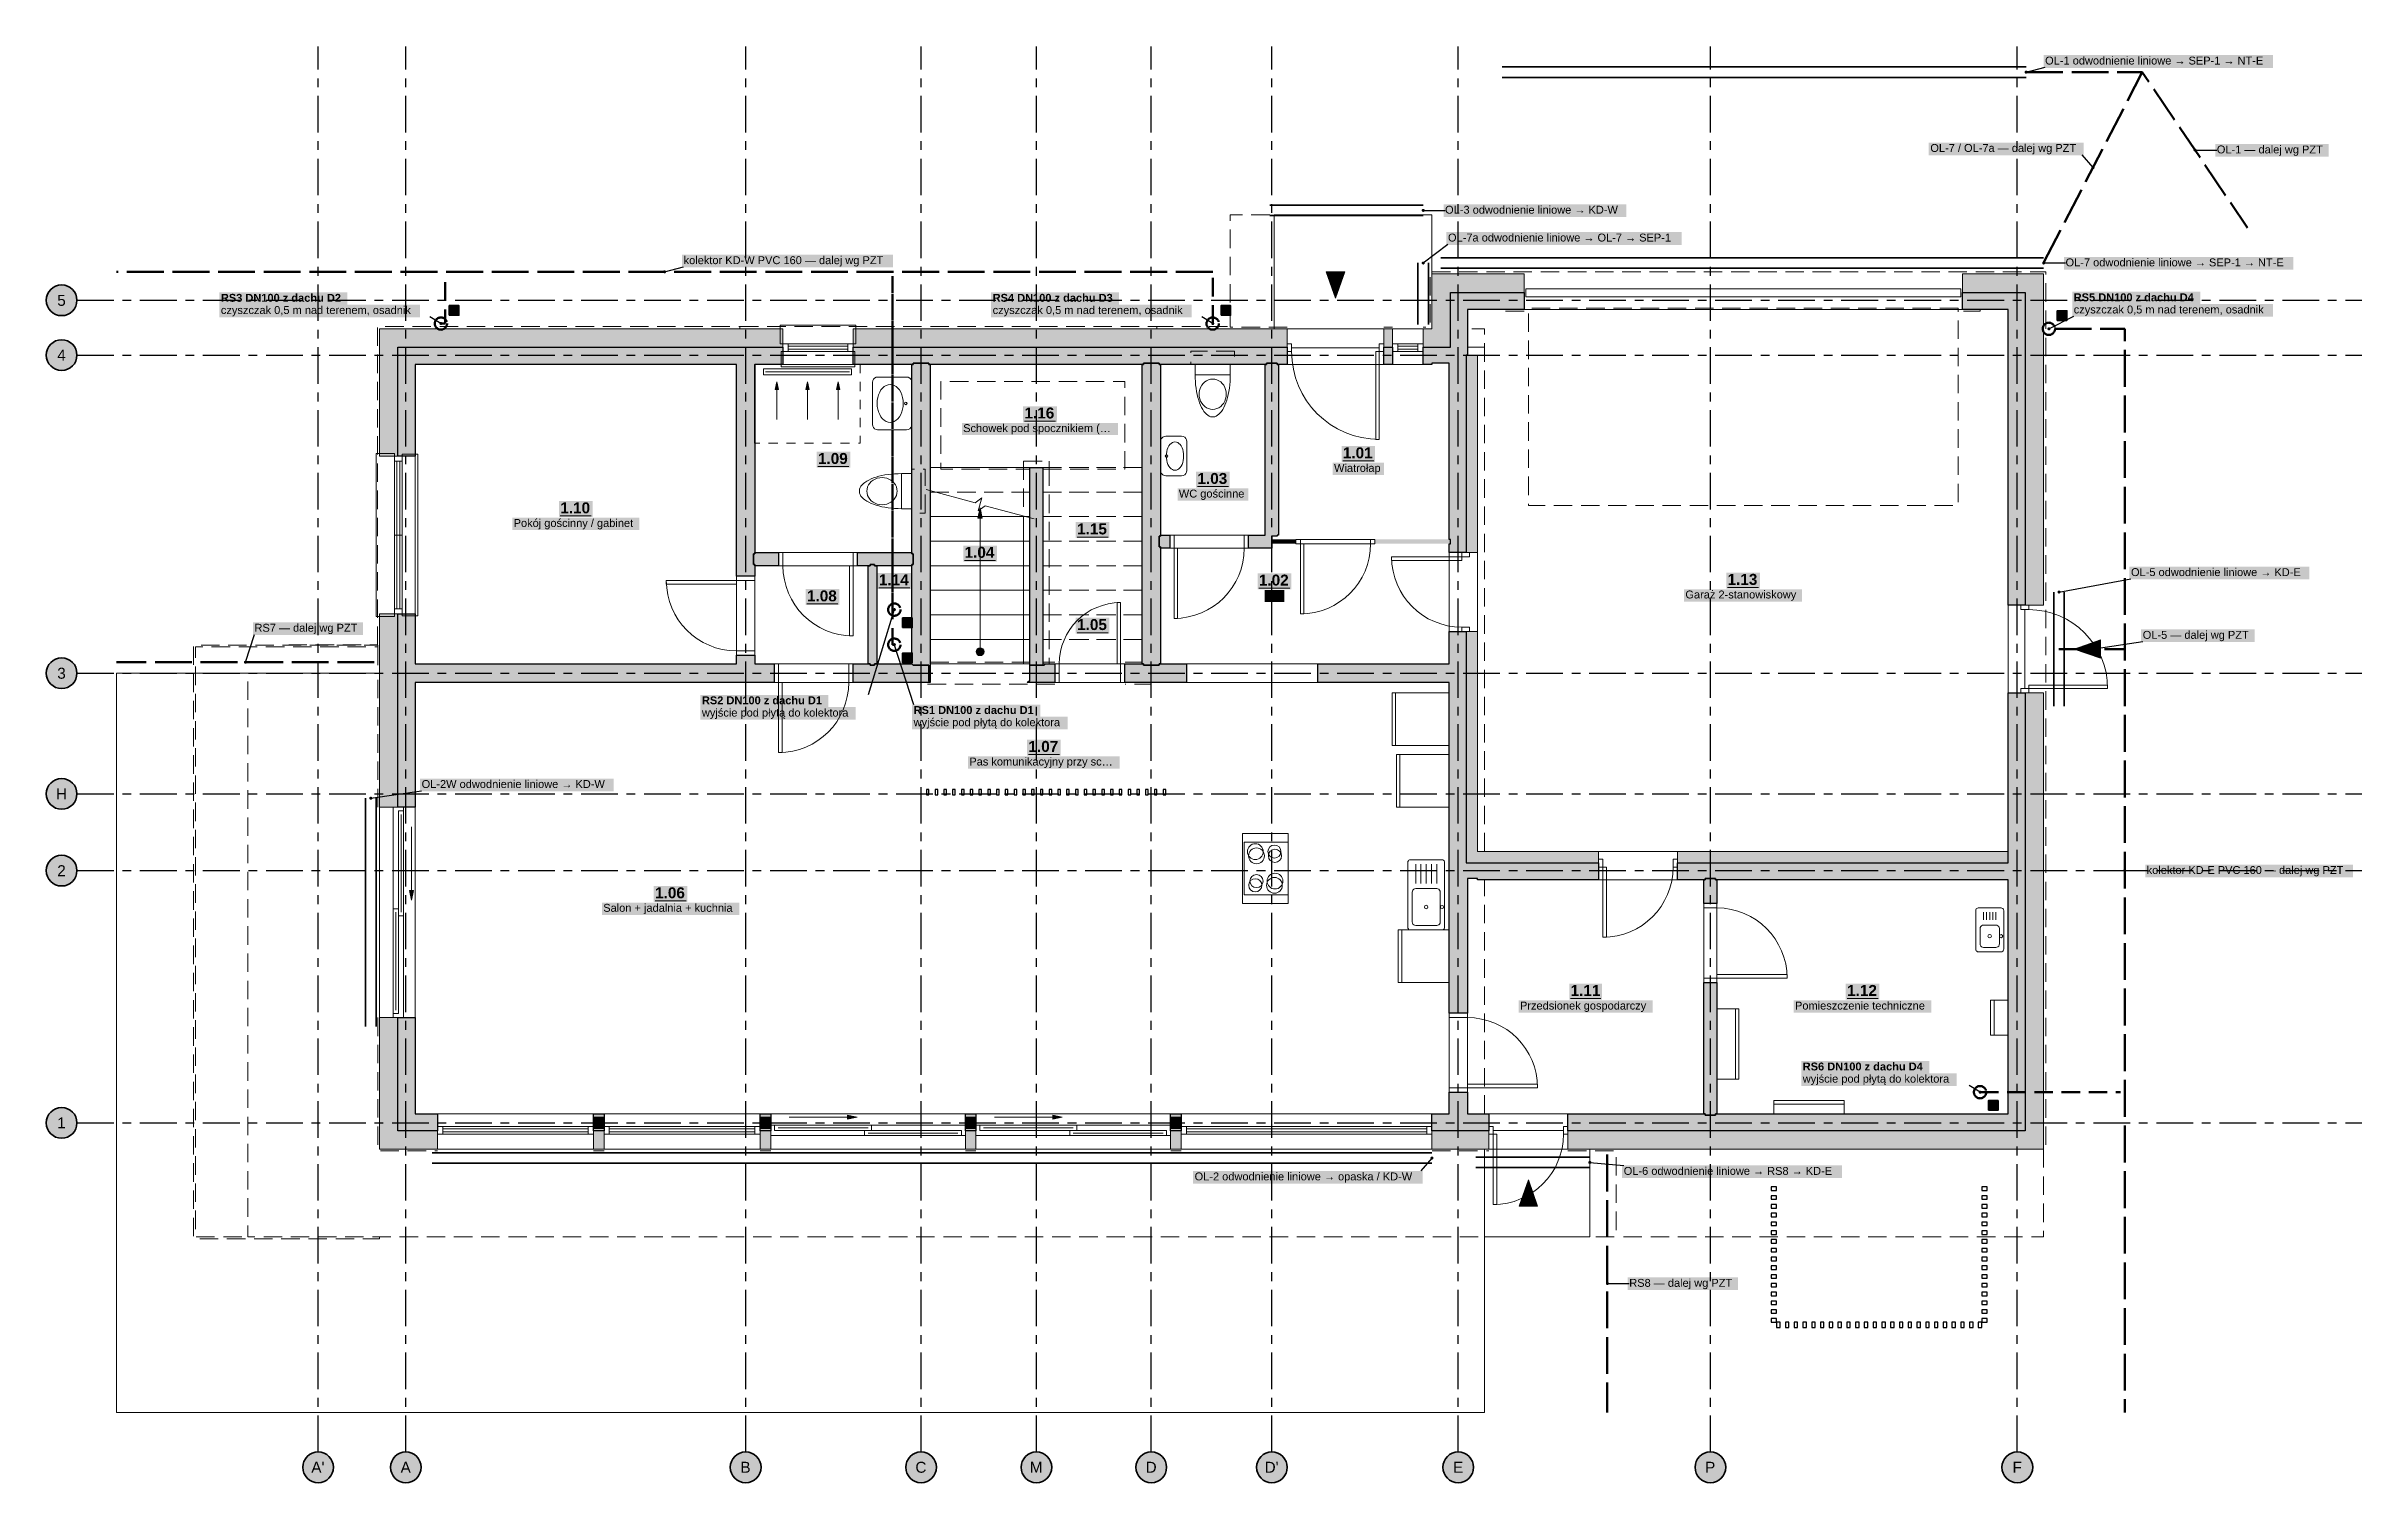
# Model space of a CAD drawing. Header units: metres. Extents: x -4.1 to 68, y -4.1 to 12.3.
# Drawn here: x 41.64 to 68.04, y -4.1 to 12.27 of the extents above; entities that cross this region are included whole.
import ezdxf

# ---------------------------------------------------------------- set-up
doc = ezdxf.new("R2010")
doc.units = ezdxf.units.M
for name, pattern in [('KRESKA_DLUGA', [9.45, 8.4, -1.05]), ('KRESKOWA', [5.25, 4.2, -1.05]), ('KRESKOWA_DROBNA', [3.15, 2.1, -1.05]), ('PUNKTOWA', [10.5, 8.4, -1.05, 0, -1.05])]:
    doc.linetypes.add(name, pattern=pattern)
doc.layers.add('A-MASKA', color=7, linetype='Continuous', lineweight=18)
doc.layers.add('S-OPISY', color=2, linetype='Continuous', lineweight=25)
for name, color, linetype, lineweight, true_color in [('I-OSIE', 8, 'PUNKTOWA', 18, 0x7a7a7a), ('I-PODKLAD', 8, 'Continuous', 18, 0x9a9a9a), ('I-PODKLAD-SCIANY', 8, 'Continuous', 25, 0x6e6e6e), ('I-PODKLAD-WYPELN', 254, 'Continuous', 18, 0xe6e6e6), ('I-POMIESZCZENIA', 8, 'Continuous', 25, 0x4a4a4a), ('S-DESZCZ', 150, 'KRESKA_DLUGA', 35, 0x00808a), ('S-KANAL', 34, 'Continuous', 50, 0x7a4500)]:
    doc.layers.add(name, color=color, linetype=linetype, lineweight=lineweight, true_color=true_color)
doc.styles.add('PL_ARIAL', font='arial.ttf')
doc.styles.add('PL_ARIAL_B', font='arialbd.ttf')

msp = doc.modelspace()

# ---------------------------------------------------------------- texts
at = {"layer": 'I-OSIE', "style": 'PL_ARIAL'}
for s, p in [('5', (41.767, 9.312)), ('4', (41.767, 8.688)), ('3', (41.767, 5.062)), ('H', (41.752, 3.688)), ('2', (41.767, 2.812)), ('1', (41.767, -0.062)), ("A'", (44.664, -3.987)), ('A', (45.682, -3.987)), ('B', (49.557, -3.987)), ('C', (51.552, -3.987)), ('M', (52.857, -3.987)), ('D', (54.177, -3.987)), ("D'", (55.534, -3.987)), ('E', (57.682, -3.987)), ('P', (60.557, -3.987)), ('F', (64.062, -3.987))]:
    msp.add_text(s, height=0.125, dxfattribs=at).set_placement(p)
at = {"layer": 'I-POMIESZCZENIA'}
for s, height, style, p in [('Schowek pod spocznikiem (…', 0.09, 'PL_ARIAL', (52.097, 7.873)), ('1.16', 0.125, 'PL_ARIAL_B', (52.796, 8.028)), ('1.01', 0.125, 'PL_ARIAL_B', (56.426, 7.574)), ('1.09', 0.125, 'PL_ARIAL_B', (50.441, 7.51)), ('1.03', 0.125, 'PL_ARIAL_B', (54.768, 7.282)), ('Wiatrołap', 0.09, 'PL_ARIAL', (56.326, 7.419)), ('WC gościnne', 0.09, 'PL_ARIAL', (54.556, 7.127)), ('Pokój gościnny / gabinet', 0.09, 'PL_ARIAL', (46.971, 6.792)), ('1.10', 0.125, 'PL_ARIAL_B', (47.503, 6.947)), ('1.15', 0.125, 'PL_ARIAL_B', (53.396, 6.707)), ('1.04', 0.125, 'PL_ARIAL_B', (52.113, 6.44)), ('1.14', 0.125, 'PL_ARIAL_B', (51.136, 6.127)), ('1.02', 0.125, 'PL_ARIAL_B', (55.469, 6.124)), ('1.13', 0.125, 'PL_ARIAL_B', (60.813, 6.132)), ('1.08', 0.125, 'PL_ARIAL_B', (50.316, 5.944)), ('Hol', 0.09, 'PL_ARIAL', (55.548, 5.97)), ('Garaż 2-stanowiskowy', 0.09, 'PL_ARIAL', (60.332, 5.977)), ('1.05', 0.125, 'PL_ARIAL_B', (53.396, 5.617)), ('1.07', 0.125, 'PL_ARIAL_B', (52.841, 4.228)), ('Pas komunikacyjny przy sc…', 0.09, 'PL_ARIAL', (52.167, 4.073)), ('1.06', 0.125, 'PL_ARIAL_B', (48.584, 2.56)), ('Salon + jadalnia + kuchnia', 0.09, 'PL_ARIAL', (47.993, 2.406)), ('Przedsionek gospodarczy', 0.09, 'PL_ARIAL', (58.446, 1.292)), ('1.11', 0.125, 'PL_ARIAL_B', (59.023, 1.447)), ('Pomieszczenie techniczne', 0.09, 'PL_ARIAL', (61.582, 1.292)), ('1.12', 0.125, 'PL_ARIAL_B', (62.176, 1.447))]:
    msp.add_text(s, height=height, dxfattribs=dict(at, style=style)).set_placement(p)
at = {"layer": 'S-OPISY'}
for s, style, p in [('OL-1 odwodnienie liniowe → SEP-1 → NT-E', 'PL_ARIAL', (64.434, 12.062)), ('OL-7 / OL-7a — dalej wg PZT', 'PL_ARIAL', (63.125, 11.066)), ('OL-1 — dalej wg PZT', 'PL_ARIAL', (66.392, 11.049)), ('OL-3 odwodnienie liniowe → KD-W', 'PL_ARIAL', (57.592, 10.362)), ('OL-7a odwodnienie liniowe → OL-7 → SEP-1', 'PL_ARIAL', (57.625, 10.045)), ('kolektor KD-W PVC 160 — dalej wg PZT', 'PL_ARIAL', (48.909, 9.787)), ('OL-7 odwodnienie liniowe → SEP-1 → NT-E', 'PL_ARIAL', (64.667, 9.762)), ('czyszczak 0,5 m nad terenem, osadnik', 'PL_ARIAL', (43.633, 9.219)), ('RS3 DN100 z dachu D2', 'PL_ARIAL_B', (43.633, 9.358)), ('czyszczak 0,5 m nad terenem, osadnik', 'PL_ARIAL', (52.433, 9.219)), ('RS4 DN100 z dachu D3', 'PL_ARIAL_B', (52.433, 9.358)), ('czyszczak 0,5 m nad terenem, osadnik', 'PL_ARIAL', (64.76, 9.225)), ('RS5 DN100 z dachu D4', 'PL_ARIAL_B', (64.76, 9.364)), ('OL-5 odwodnienie liniowe → KD-E', 'PL_ARIAL', (65.413, 6.232)), ('RS7 — dalej wg PZT', 'PL_ARIAL', (44.016, 5.598)), ('OL-5 — dalej wg PZT', 'PL_ARIAL', (65.547, 5.517)), ('RS2 DN100 z dachu D1', 'PL_ARIAL_B', (49.118, 4.771)), ('RS1 DN100 z dachu D1', 'PL_ARIAL_B', (51.532, 4.66)), ('wyjście pod płytą do kolektora', 'PL_ARIAL', (49.118, 4.631)), ('wyjście pod płytą do kolektora', 'PL_ARIAL', (51.532, 4.521)), ('OL-2W odwodnienie liniowe → KD-W', 'PL_ARIAL', (45.922, 3.817)), ('kolektor KD-E PVC 160 — dalej wg PZT', 'PL_ARIAL', (65.592, 2.837)), ('wyjście pod płytą do kolektora', 'PL_ARIAL', (61.67, 0.459)), ('RS6 DN100 z dachu D4', 'PL_ARIAL_B', (61.67, 0.598)), ('OL-6 odwodnienie liniowe → RS8 → KD-E', 'PL_ARIAL', (59.629, -0.592)), ('OL-2 odwodnienie liniowe → opaska / KD-W', 'PL_ARIAL', (54.736, -0.655)), ('RS8 — dalej wg PZT', 'PL_ARIAL', (59.692, -1.868))]:
    msp.add_text(s, height=0.09, dxfattribs=dict(at, style=style)).set_placement(p)

# ---------------------------------------------------------------- hatches: boundary and pattern name
at = {"layer": 'A-MASKA', "true_color": 0xffffff}
for points in [[(64.416, 12.024), (67.033, 12.024), (67.033, 12.169), (64.416, 12.169)], [(63.107, 11.028), (64.872, 11.028), (64.872, 11.173), (63.107, 11.173)], [(66.375, 11.012), (67.668, 11.012), (67.668, 11.157), (66.375, 11.157)], [(57.575, 10.324), (59.66, 10.324), (59.66, 10.469), (57.575, 10.469)], [(57.608, 10.007), (60.289, 10.007), (60.289, 10.152), (57.608, 10.152)], [(48.891, 9.749), (51.296, 9.749), (51.296, 9.894), (48.891, 9.894)], [(64.65, 9.724), (67.266, 9.724), (67.266, 9.869), (64.65, 9.869)], [(43.615, 9.321), (45.075, 9.321), (45.075, 9.466), (43.615, 9.466)], [(43.615, 9.181), (45.904, 9.181), (45.904, 9.326), (43.615, 9.326)], [(52.415, 9.321), (53.875, 9.321), (53.875, 9.466), (52.415, 9.466)], [(52.415, 9.181), (54.704, 9.181), (54.704, 9.326), (52.415, 9.326)], [(64.743, 9.327), (66.203, 9.327), (66.203, 9.472), (64.743, 9.472)], [(64.743, 9.188), (67.032, 9.188), (67.032, 9.332), (64.743, 9.332)], [(52.082, 7.838), (53.864, 7.838), (53.864, 7.978), (52.082, 7.978)], [(52.781, 7.985), (53.165, 7.985), (53.165, 8.168), (52.781, 8.168)], [(56.411, 7.531), (56.794, 7.531), (56.794, 7.714), (56.411, 7.714)], [(50.426, 7.467), (50.809, 7.467), (50.809, 7.65), (50.426, 7.65)], [(54.753, 7.239), (55.137, 7.239), (55.137, 7.422), (54.753, 7.422)], [(56.311, 7.384), (56.894, 7.384), (56.894, 7.524), (56.311, 7.524)], [(54.541, 7.093), (55.349, 7.093), (55.349, 7.232), (54.541, 7.232)], [(46.956, 6.758), (48.404, 6.758), (48.404, 6.897), (46.956, 6.897)], [(47.488, 6.904), (47.872, 6.904), (47.872, 7.087), (47.488, 7.087)], [(53.381, 6.665), (53.764, 6.665), (53.764, 6.847), (53.381, 6.847)], [(52.098, 6.397), (52.482, 6.397), (52.482, 6.58), (52.098, 6.58)], [(65.396, 6.194), (67.445, 6.194), (67.445, 6.339), (65.396, 6.339)], [(50.301, 5.902), (50.684, 5.902), (50.684, 6.084), (50.301, 6.084)], [(51.121, 6.085), (51.504, 6.085), (51.504, 6.267), (51.121, 6.267)], [(55.454, 6.082), (55.838, 6.082), (55.838, 6.264), (55.454, 6.264)], [(55.533, 5.935), (55.759, 5.935), (55.759, 6.075), (55.533, 6.075)], [(60.317, 5.942), (61.663, 5.942), (61.663, 6.082), (60.317, 6.082)], [(60.798, 6.089), (61.182, 6.089), (61.182, 6.272), (60.798, 6.272)], [(43.998, 5.561), (45.255, 5.561), (45.255, 5.706), (43.998, 5.706)], [(53.381, 5.575), (53.764, 5.575), (53.764, 5.757), (53.381, 5.757)], [(65.529, 5.48), (66.822, 5.48), (66.822, 5.625), (65.529, 5.625)], [(49.1, 4.733), (50.56, 4.733), (50.56, 4.878), (49.1, 4.878)], [(51.515, 4.623), (52.975, 4.623), (52.975, 4.768), (51.515, 4.768)], [(49.1, 4.594), (50.873, 4.594), (50.873, 4.739), (49.1, 4.739)], [(51.515, 4.484), (53.288, 4.484), (53.288, 4.628), (51.515, 4.628)], [(52.826, 4.185), (53.209, 4.185), (53.209, 4.368), (52.826, 4.368)], [(52.152, 4.039), (53.883, 4.039), (53.883, 4.178), (52.152, 4.178)], [(45.904, 3.78), (48.113, 3.78), (48.113, 3.925), (45.904, 3.925)], [(65.575, 2.799), (67.944, 2.799), (67.944, 2.944), (65.575, 2.944)], [(48.569, 2.518), (48.952, 2.518), (48.952, 2.7), (48.569, 2.7)], [(47.978, 2.371), (49.543, 2.371), (49.543, 2.511), (47.978, 2.511)], [(59.008, 1.405), (59.382, 1.405), (59.382, 1.587), (59.008, 1.587)], [(62.161, 1.405), (62.544, 1.405), (62.544, 1.587), (62.161, 1.587)], [(58.431, 1.258), (59.959, 1.258), (59.959, 1.397), (58.431, 1.397)], [(61.567, 1.258), (63.138, 1.258), (63.138, 1.397), (61.567, 1.397)], [(61.653, 0.561), (63.113, 0.561), (63.113, 0.706), (61.653, 0.706)], [(61.653, 0.421), (63.425, 0.421), (63.425, 0.566), (61.653, 0.566)], [(59.611, -0.629), (62.118, -0.629), (62.118, -0.484), (59.611, -0.484)], [(54.719, -0.692), (57.335, -0.692), (57.335, -0.547), (54.719, -0.547)], [(59.675, -1.906), (60.931, -1.906), (60.931, -1.761), (59.675, -1.761)]]:
    msp.add_hatch(color=7, dxfattribs=at).paths.add_polyline_path(points)
at = {"layer": 'I-OSIE', "true_color": 0xffffff}
for points in [[(41.992, 9.375), (41.991, 9.398), (41.986, 9.42), (41.979, 9.442), (41.969, 9.463), (41.956, 9.482), (41.941, 9.499), (41.924, 9.514), (41.905, 9.527), (41.884, 9.537), (41.863, 9.544), (41.84, 9.549), (41.817, 9.55), (41.795, 9.549), (41.772, 9.544), (41.75, 9.537), (41.73, 9.527), (41.711, 9.514), (41.694, 9.499), (41.679, 9.482), (41.666, 9.463), (41.656, 9.442), (41.648, 9.42), (41.644, 9.398), (41.642, 9.375), (41.644, 9.352), (41.648, 9.33), (41.656, 9.308), (41.666, 9.287), (41.679, 9.268), (41.694, 9.251), (41.711, 9.236), (41.73, 9.223), (41.75, 9.213), (41.772, 9.206), (41.795, 9.201), (41.817, 9.2), (41.84, 9.201), (41.863, 9.206), (41.884, 9.213), (41.905, 9.223), (41.924, 9.236), (41.941, 9.251), (41.956, 9.268), (41.969, 9.287), (41.979, 9.308), (41.986, 9.33), (41.991, 9.352)], [(41.992, 8.75), (41.991, 8.773), (41.986, 8.795), (41.979, 8.817), (41.969, 8.838), (41.956, 8.857), (41.941, 8.874), (41.924, 8.889), (41.905, 8.902), (41.884, 8.912), (41.863, 8.919), (41.84, 8.924), (41.817, 8.925), (41.795, 8.924), (41.772, 8.919), (41.75, 8.912), (41.73, 8.902), (41.711, 8.889), (41.694, 8.874), (41.679, 8.857), (41.666, 8.838), (41.656, 8.817), (41.648, 8.795), (41.644, 8.773), (41.642, 8.75), (41.644, 8.727), (41.648, 8.705), (41.656, 8.683), (41.666, 8.662), (41.679, 8.643), (41.694, 8.626), (41.711, 8.611), (41.73, 8.598), (41.75, 8.588), (41.772, 8.581), (41.795, 8.576), (41.817, 8.575), (41.84, 8.576), (41.863, 8.581), (41.884, 8.588), (41.905, 8.598), (41.924, 8.611), (41.941, 8.626), (41.956, 8.643), (41.969, 8.662), (41.979, 8.683), (41.986, 8.705), (41.991, 8.727)], [(41.992, 5.125), (41.991, 5.148), (41.986, 5.17), (41.979, 5.192), (41.969, 5.213), (41.956, 5.232), (41.941, 5.249), (41.924, 5.264), (41.905, 5.277), (41.884, 5.287), (41.863, 5.294), (41.84, 5.299), (41.817, 5.3), (41.795, 5.299), (41.772, 5.294), (41.75, 5.287), (41.73, 5.277), (41.711, 5.264), (41.694, 5.249), (41.679, 5.232), (41.666, 5.213), (41.656, 5.192), (41.648, 5.17), (41.644, 5.148), (41.642, 5.125), (41.644, 5.102), (41.648, 5.08), (41.656, 5.058), (41.666, 5.037), (41.679, 5.018), (41.694, 5.001), (41.711, 4.986), (41.73, 4.973), (41.75, 4.963), (41.772, 4.956), (41.795, 4.951), (41.817, 4.95), (41.84, 4.951), (41.863, 4.956), (41.884, 4.963), (41.905, 4.973), (41.924, 4.986), (41.941, 5.001), (41.956, 5.018), (41.969, 5.037), (41.979, 5.058), (41.986, 5.08), (41.991, 5.102)], [(41.992, 3.75), (41.991, 3.773), (41.986, 3.795), (41.979, 3.817), (41.969, 3.837), (41.956, 3.857), (41.941, 3.874), (41.924, 3.889), (41.905, 3.902), (41.884, 3.912), (41.863, 3.919), (41.84, 3.924), (41.817, 3.925), (41.795, 3.924), (41.772, 3.919), (41.75, 3.912), (41.73, 3.902), (41.711, 3.889), (41.694, 3.874), (41.679, 3.857), (41.666, 3.837), (41.656, 3.817), (41.648, 3.795), (41.644, 3.773), (41.642, 3.75), (41.644, 3.727), (41.648, 3.705), (41.656, 3.683), (41.666, 3.663), (41.679, 3.643), (41.694, 3.626), (41.711, 3.611), (41.73, 3.598), (41.75, 3.588), (41.772, 3.581), (41.795, 3.576), (41.817, 3.575), (41.84, 3.576), (41.863, 3.581), (41.884, 3.588), (41.905, 3.598), (41.924, 3.611), (41.941, 3.626), (41.956, 3.643), (41.969, 3.663), (41.979, 3.683), (41.986, 3.705), (41.991, 3.727)], [(41.992, 2.875), (41.991, 2.898), (41.986, 2.92), (41.979, 2.942), (41.969, 2.962), (41.956, 2.982), (41.941, 2.999), (41.924, 3.014), (41.905, 3.027), (41.884, 3.037), (41.863, 3.044), (41.84, 3.049), (41.817, 3.05), (41.795, 3.049), (41.772, 3.044), (41.75, 3.037), (41.73, 3.027), (41.711, 3.014), (41.694, 2.999), (41.679, 2.982), (41.666, 2.962), (41.656, 2.942), (41.648, 2.92), (41.644, 2.898), (41.642, 2.875), (41.644, 2.852), (41.648, 2.83), (41.656, 2.808), (41.666, 2.788), (41.679, 2.768), (41.694, 2.751), (41.711, 2.736), (41.73, 2.723), (41.75, 2.713), (41.772, 2.706), (41.795, 2.701), (41.817, 2.7), (41.84, 2.701), (41.863, 2.706), (41.884, 2.713), (41.905, 2.723), (41.924, 2.736), (41.941, 2.751), (41.956, 2.768), (41.969, 2.788), (41.979, 2.808), (41.986, 2.83), (41.991, 2.852)], [(41.992, 0), (41.991, 0.023), (41.986, 0.045), (41.979, 0.067), (41.969, 0.087), (41.956, 0.107), (41.941, 0.124), (41.924, 0.139), (41.905, 0.152), (41.884, 0.162), (41.863, 0.169), (41.84, 0.174), (41.817, 0.175), (41.795, 0.174), (41.772, 0.169), (41.75, 0.162), (41.73, 0.152), (41.711, 0.139), (41.694, 0.124), (41.679, 0.107), (41.666, 0.087), (41.656, 0.067), (41.648, 0.045), (41.644, 0.023), (41.642, 0), (41.644, -0.023), (41.648, -0.045), (41.656, -0.067), (41.666, -0.088), (41.679, -0.107), (41.694, -0.124), (41.711, -0.139), (41.73, -0.152), (41.75, -0.162), (41.772, -0.169), (41.795, -0.174), (41.817, -0.175), (41.84, -0.174), (41.863, -0.169), (41.884, -0.162), (41.905, -0.152), (41.924, -0.139), (41.941, -0.124), (41.956, -0.107), (41.969, -0.088), (41.979, -0.067), (41.986, -0.045), (41.991, -0.023)], [(44.917, -3.925), (44.916, -3.902), (44.911, -3.88), (44.904, -3.858), (44.894, -3.837), (44.881, -3.818), (44.866, -3.801), (44.849, -3.786), (44.83, -3.773), (44.809, -3.763), (44.788, -3.756), (44.765, -3.751), (44.742, -3.75), (44.72, -3.751), (44.697, -3.756), (44.675, -3.763), (44.655, -3.773), (44.636, -3.786), (44.619, -3.801), (44.604, -3.818), (44.591, -3.837), (44.581, -3.858), (44.573, -3.88), (44.569, -3.902), (44.567, -3.925), (44.569, -3.948), (44.573, -3.97), (44.581, -3.992), (44.591, -4.013), (44.604, -4.032), (44.619, -4.049), (44.636, -4.064), (44.655, -4.077), (44.675, -4.087), (44.697, -4.094), (44.72, -4.099), (44.742, -4.1), (44.765, -4.099), (44.788, -4.094), (44.809, -4.087), (44.83, -4.077), (44.849, -4.064), (44.866, -4.049), (44.881, -4.032), (44.894, -4.013), (44.904, -3.992), (44.911, -3.97), (44.916, -3.948)], [(45.917, -3.925), (45.916, -3.902), (45.911, -3.88), (45.904, -3.858), (45.894, -3.837), (45.881, -3.818), (45.866, -3.801), (45.849, -3.786), (45.83, -3.773), (45.809, -3.763), (45.788, -3.756), (45.765, -3.751), (45.742, -3.75), (45.72, -3.751), (45.697, -3.756), (45.675, -3.763), (45.655, -3.773), (45.636, -3.786), (45.619, -3.801), (45.604, -3.818), (45.591, -3.837), (45.581, -3.858), (45.573, -3.88), (45.569, -3.902), (45.567, -3.925), (45.569, -3.948), (45.573, -3.97), (45.581, -3.992), (45.591, -4.013), (45.604, -4.032), (45.619, -4.049), (45.636, -4.064), (45.655, -4.077), (45.675, -4.087), (45.697, -4.094), (45.72, -4.099), (45.742, -4.1), (45.765, -4.099), (45.788, -4.094), (45.809, -4.087), (45.83, -4.077), (45.849, -4.064), (45.866, -4.049), (45.881, -4.032), (45.894, -4.013), (45.904, -3.992), (45.911, -3.97), (45.916, -3.948)], [(49.792, -3.925), (49.791, -3.902), (49.786, -3.88), (49.779, -3.858), (49.769, -3.837), (49.756, -3.818), (49.741, -3.801), (49.724, -3.786), (49.705, -3.773), (49.684, -3.763), (49.663, -3.756), (49.64, -3.751), (49.617, -3.75), (49.595, -3.751), (49.572, -3.756), (49.55, -3.763), (49.53, -3.773), (49.511, -3.786), (49.494, -3.801), (49.479, -3.818), (49.466, -3.837), (49.456, -3.858), (49.448, -3.88), (49.444, -3.902), (49.442, -3.925), (49.444, -3.948), (49.448, -3.97), (49.456, -3.992), (49.466, -4.013), (49.479, -4.032), (49.494, -4.049), (49.511, -4.064), (49.53, -4.077), (49.55, -4.087), (49.572, -4.094), (49.595, -4.099), (49.617, -4.1), (49.64, -4.099), (49.663, -4.094), (49.684, -4.087), (49.705, -4.077), (49.724, -4.064), (49.741, -4.049), (49.756, -4.032), (49.769, -4.013), (49.779, -3.992), (49.786, -3.97), (49.791, -3.948)], [(51.792, -3.925), (51.791, -3.902), (51.786, -3.88), (51.779, -3.858), (51.769, -3.837), (51.756, -3.818), (51.741, -3.801), (51.724, -3.786), (51.705, -3.773), (51.684, -3.763), (51.663, -3.756), (51.64, -3.751), (51.617, -3.75), (51.595, -3.751), (51.572, -3.756), (51.55, -3.763), (51.53, -3.773), (51.511, -3.786), (51.494, -3.801), (51.479, -3.818), (51.466, -3.837), (51.456, -3.858), (51.448, -3.88), (51.444, -3.902), (51.442, -3.925), (51.444, -3.948), (51.448, -3.97), (51.456, -3.992), (51.466, -4.013), (51.479, -4.032), (51.494, -4.049), (51.511, -4.064), (51.53, -4.077), (51.55, -4.087), (51.572, -4.094), (51.595, -4.099), (51.617, -4.1), (51.64, -4.099), (51.663, -4.094), (51.684, -4.087), (51.705, -4.077), (51.724, -4.064), (51.741, -4.049), (51.756, -4.032), (51.769, -4.013), (51.779, -3.992), (51.786, -3.97), (51.791, -3.948)], [(53.107, -3.925), (53.106, -3.902), (53.101, -3.88), (53.094, -3.858), (53.084, -3.837), (53.071, -3.818), (53.056, -3.801), (53.039, -3.786), (53.02, -3.773), (52.999, -3.763), (52.978, -3.756), (52.955, -3.751), (52.932, -3.75), (52.91, -3.751), (52.887, -3.756), (52.865, -3.763), (52.845, -3.773), (52.826, -3.786), (52.809, -3.801), (52.794, -3.818), (52.781, -3.837), (52.771, -3.858), (52.763, -3.88), (52.759, -3.902), (52.757, -3.925), (52.759, -3.948), (52.763, -3.97), (52.771, -3.992), (52.781, -4.013), (52.794, -4.032), (52.809, -4.049), (52.826, -4.064), (52.845, -4.077), (52.865, -4.087), (52.887, -4.094), (52.91, -4.099), (52.932, -4.1), (52.955, -4.099), (52.978, -4.094), (52.999, -4.087), (53.02, -4.077), (53.039, -4.064), (53.056, -4.049), (53.071, -4.032), (53.084, -4.013), (53.094, -3.992), (53.101, -3.97), (53.106, -3.948)], [(54.417, -3.925), (54.416, -3.902), (54.411, -3.88), (54.404, -3.858), (54.394, -3.837), (54.381, -3.818), (54.366, -3.801), (54.349, -3.786), (54.33, -3.773), (54.309, -3.763), (54.288, -3.756), (54.265, -3.751), (54.242, -3.75), (54.22, -3.751), (54.197, -3.756), (54.175, -3.763), (54.155, -3.773), (54.136, -3.786), (54.119, -3.801), (54.104, -3.818), (54.091, -3.837), (54.081, -3.858), (54.073, -3.88), (54.069, -3.902), (54.067, -3.925), (54.069, -3.948), (54.073, -3.97), (54.081, -3.992), (54.091, -4.013), (54.104, -4.032), (54.119, -4.049), (54.136, -4.064), (54.155, -4.077), (54.175, -4.087), (54.197, -4.094), (54.22, -4.099), (54.242, -4.1), (54.265, -4.099), (54.288, -4.094), (54.309, -4.087), (54.33, -4.077), (54.349, -4.064), (54.366, -4.049), (54.381, -4.032), (54.394, -4.013), (54.404, -3.992), (54.411, -3.97), (54.416, -3.948)], [(55.792, -3.925), (55.791, -3.902), (55.786, -3.88), (55.779, -3.858), (55.769, -3.837), (55.756, -3.818), (55.741, -3.801), (55.724, -3.786), (55.705, -3.773), (55.684, -3.763), (55.663, -3.756), (55.64, -3.751), (55.617, -3.75), (55.595, -3.751), (55.572, -3.756), (55.55, -3.763), (55.53, -3.773), (55.511, -3.786), (55.494, -3.801), (55.479, -3.818), (55.466, -3.837), (55.456, -3.858), (55.448, -3.88), (55.444, -3.902), (55.442, -3.925), (55.444, -3.948), (55.448, -3.97), (55.456, -3.992), (55.466, -4.013), (55.479, -4.032), (55.494, -4.049), (55.511, -4.064), (55.53, -4.077), (55.55, -4.087), (55.572, -4.094), (55.595, -4.099), (55.617, -4.1), (55.64, -4.099), (55.663, -4.094), (55.684, -4.087), (55.705, -4.077), (55.724, -4.064), (55.741, -4.049), (55.756, -4.032), (55.769, -4.013), (55.779, -3.992), (55.786, -3.97), (55.791, -3.948)], [(57.917, -3.925), (57.916, -3.902), (57.911, -3.88), (57.904, -3.858), (57.894, -3.837), (57.881, -3.818), (57.866, -3.801), (57.849, -3.786), (57.83, -3.773), (57.809, -3.763), (57.788, -3.756), (57.765, -3.751), (57.742, -3.75), (57.72, -3.751), (57.697, -3.756), (57.675, -3.763), (57.655, -3.773), (57.636, -3.786), (57.619, -3.801), (57.604, -3.818), (57.591, -3.837), (57.581, -3.858), (57.573, -3.88), (57.569, -3.902), (57.567, -3.925), (57.569, -3.948), (57.573, -3.97), (57.581, -3.992), (57.591, -4.013), (57.604, -4.032), (57.619, -4.049), (57.636, -4.064), (57.655, -4.077), (57.675, -4.087), (57.697, -4.094), (57.72, -4.099), (57.742, -4.1), (57.765, -4.099), (57.788, -4.094), (57.809, -4.087), (57.83, -4.077), (57.849, -4.064), (57.866, -4.049), (57.881, -4.032), (57.894, -4.013), (57.904, -3.992), (57.911, -3.97), (57.916, -3.948)], [(60.792, -3.925), (60.791, -3.902), (60.786, -3.88), (60.779, -3.858), (60.769, -3.837), (60.756, -3.818), (60.741, -3.801), (60.724, -3.786), (60.705, -3.773), (60.684, -3.763), (60.663, -3.756), (60.64, -3.751), (60.617, -3.75), (60.595, -3.751), (60.572, -3.756), (60.55, -3.763), (60.53, -3.773), (60.511, -3.786), (60.494, -3.801), (60.479, -3.818), (60.466, -3.837), (60.456, -3.858), (60.448, -3.88), (60.444, -3.902), (60.442, -3.925), (60.444, -3.948), (60.448, -3.97), (60.456, -3.992), (60.466, -4.013), (60.479, -4.032), (60.494, -4.049), (60.511, -4.064), (60.53, -4.077), (60.55, -4.087), (60.572, -4.094), (60.595, -4.099), (60.617, -4.1), (60.64, -4.099), (60.663, -4.094), (60.684, -4.087), (60.705, -4.077), (60.724, -4.064), (60.741, -4.049), (60.756, -4.032), (60.769, -4.013), (60.779, -3.992), (60.786, -3.97), (60.791, -3.948)], [(64.292, -3.925), (64.291, -3.902), (64.286, -3.88), (64.279, -3.858), (64.269, -3.837), (64.256, -3.818), (64.241, -3.801), (64.224, -3.786), (64.205, -3.773), (64.184, -3.763), (64.163, -3.756), (64.14, -3.751), (64.117, -3.75), (64.095, -3.751), (64.072, -3.756), (64.05, -3.763), (64.03, -3.773), (64.011, -3.786), (63.994, -3.801), (63.979, -3.818), (63.966, -3.837), (63.956, -3.858), (63.948, -3.88), (63.944, -3.902), (63.942, -3.925), (63.944, -3.948), (63.948, -3.97), (63.956, -3.992), (63.966, -4.013), (63.979, -4.032), (63.994, -4.049), (64.011, -4.064), (64.03, -4.077), (64.05, -4.087), (64.072, -4.094), (64.095, -4.099), (64.117, -4.1), (64.14, -4.099), (64.163, -4.094), (64.184, -4.087), (64.205, -4.077), (64.224, -4.064), (64.241, -4.049), (64.256, -4.032), (64.269, -4.013), (64.279, -3.992), (64.286, -3.97), (64.291, -3.948)]]:
    msp.add_hatch(color=7, dxfattribs=at).paths.add_polyline_path(points)
at = {"layer": 'I-PODKLAD-WYPELN', "true_color": 0xcfcfcf}
for points in [[(56.342, 9.4), (56.447, 9.7), (56.237, 9.7)], [(49.972, 8.445), (49.991, 8.357), (49.954, 8.357)], [(50.322, 8.445), (50.341, 8.357), (50.304, 8.357)], [(50.672, 8.445), (50.691, 8.357), (50.654, 8.357)], [(52.29, 7.008), (52.315, 6.891), (52.265, 6.891)], [(55.617, 6.65), (55.892, 6.65), (55.892, 6.6), (55.617, 6.6)], [(57.652, 6.6), (56.792, 6.6), (56.792, 6.65), (57.652, 6.65)], [(64.767, 5.4), (65.067, 5.295), (65.067, 5.505)], [(45.807, 2.539), (45.785, 2.647), (45.83, 2.647)], [(48.002, -0.06), (47.882, -0.06), (47.882, 0.06), (48.002, 0.06)], [(49.782, -0.06), (49.782, 0.06), (49.902, 0.06), (49.902, -0.06)], [(50.887, 0.065), (50.779, 0.042), (50.779, 0.088)], [(52.122, -0.06), (52.122, 0.06), (52.242, 0.06), (52.242, -0.06)], [(53.227, 0.065), (53.119, 0.042), (53.119, 0.088)], [(54.462, -0.06), (54.462, 0.06), (54.582, 0.06), (54.582, -0.06)], [(58.542, -0.65), (58.437, -0.95), (58.647, -0.95)]]:
    msp.add_hatch(color=7, dxfattribs=at).paths.add_polyline_path(points)
at = {"layer": 'I-PODKLAD-WYPELN', "true_color": 0xe4e4e4}
h = msp.add_hatch(color=7, dxfattribs=at)
h.paths.add_polyline_path([(57.637, 8.66), (57.637, 8.66), (57.442, 8.66), (57.442, 8.66), (57.442, 8.66), (57.442, 8.66), (57.442, 8.66), (57.442, 8.66), (57.442, 8.66), (57.442, 8.66), (57.442, 8.66), (57.442, 8.66), (57.442, 8.66), (57.442, 8.66), (57.442, 8.66), (57.442, 8.66), (57.442, 8.66), (57.442, 8.66), (57.442, 8.66), (57.442, 8.645), (57.442, 8.645), (57.442, 8.645), (57.342, 8.645), (57.342, 8.645), (57.342, 8.645), (57.342, 8.84), (57.342, 8.84), (57.342, 8.84), (57.342, 8.84), (57.342, 9.05), (57.442, 9.05), (57.442, 9.675), (58.492, 9.675), (58.492, 9.465), (58.492, 9.27), (57.847, 9.27), (57.847, 9.27), (57.847, 9.27), (57.847, 9.27), (57.847, 8.75), (57.847, 8.75), (57.847, 8.75), (57.962, 8.75), (57.962, 8.75), (57.962, 8.75), (57.962, 6.5), (57.962, 6.5), (57.962, 6.5), (57.832, 6.5), (57.832, 6.5), (57.832, 6.5), (57.832, 6.5), (57.832, 6.5), (57.637, 6.5), (57.637, 6.5), (57.637, 6.5), (57.637, 6.6), (57.637, 6.6), (57.637, 6.6), (56.792, 6.6), (56.792, 6.65), (57.637, 6.65), (57.637, 6.65), (57.637, 6.65), (57.637, 8.66)])
h.paths.add_polyline_path([(57.652, 9.285), (57.652, 9.285), (57.652, 9.285), (57.652, 9.285)], flags=0)
h.paths.add_polyline_path([(57.652, 8.84), (57.652, 8.84), (57.652, 8.84), (57.652, 8.84)], flags=0)
h.paths.add_polyline_path([(57.652, 8.75), (57.652, 8.75), (57.652, 8.75), (57.652, 8.75), (57.652, 8.75)], flags=0)
h.paths.add_polyline_path([(57.832, 8.75), (57.832, 8.75), (57.832, 8.75), (57.832, 8.75), (57.832, 8.75)], flags=0)
h.paths.add_polyline_path([(57.832, 9.285), (57.832, 9.285), (57.832, 9.285), (57.832, 9.285)], flags=0)
for points in [[(64.417, 9.675), (64.417, 5.9), (64.207, 5.9), (64.012, 5.9), (64.012, 9.27), (63.492, 9.27), (63.492, 9.465), (63.492, 9.675)], [(56.892, 8.645), (56.892, 8.84), (56.892, 8.84), (56.892, 8.84), (56.892, 8.84), (56.892, 9.05), (56.992, 9.05), (56.992, 8.84), (56.992, 8.84), (56.992, 8.84), (56.992, 8.84), (56.992, 8.645), (56.992, 8.645), (56.992, 8.645), (56.892, 8.645), (56.892, 8.645)], [(52.857, 5.035), (52.857, 5.035), (52.857, 5.035), (52.857, 5.035), (52.857, 5.035), (52.857, 5.035), (52.857, 5.035), (52.857, 5.035), (52.857, 5.035), (52.857, 5.035), (52.857, 5.035), (52.857, 5.215), (52.857, 5.215), (52.857, 5.215), (52.857, 5.215), (52.857, 5.215), (52.857, 5.215), (52.857, 7.47), (53.007, 7.47), (53.007, 5.215), (53.022, 5.215), (53.022, 5.215), (53.022, 5.215), (53.022, 5.215), (53.022, 5.215), (53.022, 5.215), (53.022, 5.215), (53.022, 5.215), (53.022, 5.215), (53.022, 5.215), (53.022, 5.215), (53.022, 5.215), (53.037, 5.23), (53.037, 5.23), (53.037, 5.23), (53.037, 5.23), (53.037, 5.23), (53.142, 5.23), (53.142, 5.23), (53.142, 5.23), (53.142, 5.23), (53.142, 5.23), (53.142, 5.035), (53.142, 5.035), (53.142, 5.035), (53.142, 5.02), (53.142, 5.02), (53.142, 5.02), (52.827, 5.02), (52.827, 5.02), (52.827, 5.02), (52.842, 5.035), (52.842, 5.035), (52.842, 5.035), (52.857, 5.035), (52.857, 5.035), (52.857, 5.035), (52.857, 5.035), (52.857, 5.035), (52.857, 5.035)], [(49.512, 5.23), (49.512, 5.33), (49.707, 5.33), (49.722, 5.33), (49.722, 5.23), (49.942, 5.23), (49.942, 5.23), (49.942, 5.23), (49.942, 5.23), (49.942, 5.23), (49.942, 5.035), (49.942, 5.035), (49.942, 5.035), (49.942, 5.02), (49.942, 5.02), (49.942, 5.02), (45.847, 5.02), (45.847, 5.02), (45.847, 5.02), (45.847, 3.6), (45.847, 3.6), (45.847, 3.6), (45.652, 3.6), (45.652, 3.6), (45.652, 3.6), (45.652, 3.6), (45.652, 3.6), (45.442, 3.6), (45.442, 3.6), (45.442, 3.6), (45.442, 5.8), (45.442, 5.8), (45.442, 5.8), (45.652, 5.8), (45.652, 5.8), (45.652, 5.8), (45.652, 5.8), (45.652, 5.8), (45.847, 5.8), (45.847, 5.8), (45.847, 5.8), (45.847, 5.23), (45.847, 5.23), (45.847, 5.23), (45.847, 5.23), (45.847, 5.23)], [(64.012, 0.105), (64.012, 2.77), (60.692, 2.77), (60.692, 2.5), (60.677, 2.5), (60.542, 2.5), (60.542, 2.77), (60.242, 2.77), (60.242, 2.965), (60.242, 3.095), (64.012, 3.095), (64.012, 4.9), (64.207, 4.9), (64.417, 4.9), (64.417, -0.3), (58.992, -0.3), (58.992, -0.09), (58.992, 0.105), (60.542, 0.105), (60.542, 1.6), (60.677, 1.6), (60.692, 1.6), (60.692, 0.105)], [(47.882, -0.3), (47.882, -0.3), (47.882, -0.09), (47.882, -0.09), (47.882, -0.09), (47.882, -0.09), (47.882, -0.09), (47.882, -0.06), (47.882, -0.06), (47.882, -0.06), (47.882, -0.06), (47.882, 0.06), (47.882, 0.06), (47.882, 0.06), (47.882, 0.06), (47.882, 0.105), (47.882, 0.105), (47.882, 0.105), (48.002, 0.105), (48.002, 0.105), (48.002, 0.105), (48.002, 0.06), (48.002, 0.06), (48.002, 0.06), (48.002, 0.06), (48.002, -0.06), (48.002, -0.06), (48.002, -0.06), (48.002, -0.06), (48.002, -0.09), (48.002, -0.09), (48.002, -0.09), (48.002, -0.09), (48.002, -0.09), (48.002, -0.3), (48.002, -0.3), (48.002, -0.3), (47.882, -0.3)], [(49.782, -0.3), (49.782, -0.09), (49.782, -0.09), (49.782, -0.09), (49.782, -0.09), (49.782, -0.09), (49.782, -0.06), (49.782, -0.06), (49.782, -0.06), (49.782, -0.06), (49.782, 0.06), (49.782, 0.06), (49.782, 0.06), (49.782, 0.06), (49.782, 0.105), (49.782, 0.105), (49.782, 0.105), (49.902, 0.105), (49.902, 0.105), (49.902, 0.105), (49.902, 0.06), (49.902, 0.06), (49.902, 0.06), (49.902, 0.06), (49.902, -0.06), (49.902, -0.06), (49.902, -0.06), (49.902, -0.06), (49.902, -0.09), (49.902, -0.09), (49.902, -0.09), (49.902, -0.09), (49.902, -0.09), (49.902, -0.3), (49.902, -0.3), (49.902, -0.3), (49.782, -0.3), (49.782, -0.3)], [(52.122, -0.3), (52.122, -0.3), (52.122, -0.09), (52.122, -0.09), (52.122, -0.09), (52.122, -0.09), (52.122, -0.09), (52.122, -0.06), (52.122, -0.06), (52.122, -0.06), (52.122, -0.06), (52.122, 0.06), (52.122, 0.06), (52.122, 0.06), (52.122, 0.06), (52.122, 0.105), (52.122, 0.105), (52.122, 0.105), (52.242, 0.105), (52.242, 0.105), (52.242, 0.105), (52.242, 0.06), (52.242, 0.06), (52.242, 0.06), (52.242, 0.06), (52.242, -0.06), (52.242, -0.06), (52.242, -0.06), (52.242, -0.06), (52.242, -0.09), (52.242, -0.09), (52.242, -0.09), (52.242, -0.09), (52.242, -0.09), (52.242, -0.3), (52.242, -0.3), (52.242, -0.3), (52.122, -0.3)], [(54.462, -0.3), (54.462, -0.09), (54.462, -0.09), (54.462, -0.09), (54.462, -0.09), (54.462, -0.09), (54.462, -0.06), (54.462, -0.06), (54.462, -0.06), (54.462, -0.06), (54.462, 0.06), (54.462, 0.06), (54.462, 0.06), (54.462, 0.06), (54.462, 0.105), (54.462, 0.105), (54.462, 0.105), (54.582, 0.105), (54.582, 0.105), (54.582, 0.105), (54.582, 0.06), (54.582, 0.06), (54.582, 0.06), (54.582, 0.06), (54.582, -0.06), (54.582, -0.06), (54.582, -0.06), (54.582, -0.06), (54.582, -0.09), (54.582, -0.09), (54.582, -0.09), (54.582, -0.09), (54.582, -0.09), (54.582, -0.3), (54.582, -0.3), (54.582, -0.3), (54.462, -0.3), (54.462, -0.3)]]:
    msp.add_hatch(color=7, dxfattribs=at).paths.add_polyline_path(points)
h = msp.add_hatch(color=7, dxfattribs=at)
h.paths.add_polyline_path([(49.992, 6.5), (49.992, 6.365), (49.992, 6.365), (49.992, 6.365), (49.992, 6.35), (49.992, 6.35), (49.992, 6.35), (49.722, 6.35), (49.722, 6.35), (49.722, 6.35), (49.722, 6.23), (49.707, 6.23), (49.512, 6.23), (49.512, 8.645), (45.847, 8.645), (45.847, 8.645), (45.847, 8.645), (45.847, 8.645), (45.847, 8.645), (45.847, 8.645), (45.847, 7.6), (45.847, 7.6), (45.847, 7.6), (45.652, 7.6), (45.652, 7.6), (45.652, 7.6), (45.652, 7.6), (45.652, 7.6), (45.442, 7.6), (45.442, 7.6), (45.442, 7.6), (45.442, 9.05), (45.442, 9.05), (45.442, 9.05), (45.442, 9.05), (50.042, 9.05), (50.042, 8.84), (50.042, 8.84), (50.042, 8.84), (50.042, 8.84), (50.042, 8.645), (50.042, 8.645), (50.042, 8.645), (49.722, 8.645), (49.722, 6.5), (49.722, 6.5), (49.722, 6.5), (49.722, 6.5), (49.722, 6.5), (49.992, 6.5), (49.992, 6.5), (49.992, 6.5), (49.992, 6.5)])
h.paths.add_polyline_path([(45.832, 8.66), (45.832, 8.66), (45.841, 8.652)], flags=0)
h.paths.add_polyline_path([(45.652, 8.66), (45.652, 8.66), (45.652, 8.66), (45.652, 8.66), (45.652, 8.66)], flags=0)
h.paths.add_polyline_path([(45.652, 8.84), (45.652, 8.84), (45.652, 8.84), (45.652, 8.84), (45.652, 8.84), (45.652, 8.84)], flags=0)
h = msp.add_hatch(color=7, dxfattribs=at)
h.paths.add_polyline_path([(51.012, 5.23), (51.012, 5.23), (51.012, 5.23), (51.012, 6.35), (51.012, 6.35), (51.012, 6.35), (51.012, 6.35), (51.012, 6.35), (50.892, 6.35), (50.892, 6.35), (50.892, 6.35), (50.892, 6.365), (50.892, 6.365), (50.892, 6.365), (50.892, 6.365), (50.892, 6.5), (50.892, 6.5), (50.892, 6.5), (50.892, 6.5), (50.892, 6.5), (51.512, 6.5), (51.512, 6.5), (51.512, 6.5), (51.512, 6.5), (51.512, 6.5), (51.512, 8.645), (51.512, 8.645), (51.512, 8.645), (51.512, 8.645), (51.512, 8.645), (50.842, 8.645), (50.842, 8.645), (50.842, 8.645), (50.842, 8.84), (50.842, 8.84), (50.842, 8.84), (50.842, 8.84), (50.842, 9.05), (55.792, 9.05), (55.792, 8.84), (55.792, 8.84), (55.792, 8.84), (55.792, 8.84), (55.792, 8.645), (55.792, 8.645), (55.792, 8.645), (55.692, 8.645), (55.692, 6.7), (55.677, 6.7), (55.677, 6.7), (55.677, 6.7), (55.677, 6.7), (55.677, 6.7), (55.677, 6.7), (55.677, 6.7), (55.677, 6.7), (55.677, 6.7), (55.677, 6.7), (55.677, 6.7), (55.677, 6.685), (55.617, 6.685), (55.617, 6.685), (55.617, 6.685), (55.617, 6.685), (55.617, 6.685), (55.617, 6.65), (55.892, 6.65), (55.892, 6.6), (55.617, 6.6), (55.617, 6.565), (55.617, 6.565), (55.617, 6.565), (55.617, 6.55), (55.617, 6.55), (55.617, 6.55), (55.352, 6.55), (55.352, 6.55), (55.352, 6.55), (55.352, 6.565), (55.352, 6.565), (55.352, 6.565), (55.352, 6.565), (55.352, 6.7), (55.352, 6.7), (55.352, 6.7), (55.352, 6.7), (55.352, 6.7), (55.542, 6.7), (55.542, 8.645), (54.347, 8.645), (54.347, 8.645), (54.347, 8.645), (54.347, 6.7), (54.347, 6.7), (54.347, 6.7), (54.347, 6.7), (54.347, 6.7), (54.452, 6.7), (54.452, 6.7), (54.452, 6.7), (54.452, 6.7), (54.452, 6.7), (54.452, 6.565), (54.452, 6.565), (54.452, 6.565), (54.452, 6.55), (54.452, 6.55), (54.452, 6.55), (54.347, 6.55), (54.347, 6.55), (54.347, 6.55), (54.347, 5.23), (54.347, 5.23), (54.347, 5.23), (54.642, 5.23), (54.642, 5.23), (54.642, 5.23), (54.642, 5.23), (54.642, 5.23), (54.642, 5.035), (54.642, 5.035), (54.642, 5.035), (54.642, 5.02), (54.642, 5.02), (54.642, 5.02), (54.242, 5.02), (54.242, 5.02), (54.242, 5.02), (54.242, 5.02), (54.242, 5.02), (53.942, 5.02), (53.942, 5.02), (53.942, 5.02), (53.942, 5.035), (53.942, 5.035), (53.942, 5.035), (53.942, 5.035), (53.942, 5.23), (53.942, 5.23), (53.942, 5.23), (53.942, 5.23), (53.942, 5.23), (54.137, 5.23), (54.137, 5.23), (54.137, 5.23), (54.137, 5.23), (54.137, 5.23), (54.137, 8.645), (54.137, 8.645), (54.137, 8.645), (54.137, 8.645), (54.137, 8.645), (51.722, 8.645), (51.722, 8.645), (51.722, 8.645), (51.722, 5.02), (51.722, 5.02), (51.722, 5.02), (51.722, 5.02), (51.722, 5.02), (50.842, 5.02), (50.842, 5.02), (50.842, 5.02), (50.842, 5.035), (50.842, 5.035), (50.842, 5.035), (50.842, 5.035), (50.842, 5.23), (50.842, 5.23), (50.842, 5.23), (50.842, 5.23), (50.842, 5.23), (51.012, 5.23), (51.012, 5.23)])
h.paths.add_polyline_path([(54.242, 5.035), (54.242, 5.035), (54.242, 5.035), (54.242, 5.035), (54.242, 5.035), (54.242, 5.035), (54.242, 5.02)], flags=0)
h.paths.add_polyline_path([(51.512, 5.23), (51.512, 5.23), (51.512, 5.23), (51.512, 5.23), (51.512, 5.23), (51.512, 5.23), (51.512, 5.23), (51.512, 5.23), (51.512, 5.23), (51.512, 6.35), (51.512, 6.35), (51.512, 6.35), (51.112, 6.35), (51.112, 6.35), (51.112, 6.35), (51.112, 5.23), (51.112, 5.23), (51.112, 5.23)], flags=0)
h.paths.add_polyline_path([(54.242, 5.215), (54.242, 5.215), (54.242, 5.215), (54.242, 5.215), (54.242, 5.215), (54.242, 5.215), (54.242, 5.215), (54.242, 5.215), (54.242, 5.215)], flags=0)
h = msp.add_hatch(color=7, dxfattribs=at)
h.paths.add_polyline_path([(57.637, 5.23), (57.637, 5.23), (57.637, 5.23), (57.637, 5.6), (57.637, 5.6), (57.637, 5.6), (57.832, 5.6), (57.832, 5.6), (57.832, 5.6), (57.832, 5.6), (57.832, 5.6), (57.962, 5.6), (57.962, 5.6), (57.962, 5.6), (57.962, 3.095), (59.342, 3.095), (59.342, 2.965), (59.342, 2.77), (57.962, 2.77), (57.962, 2.785), (57.847, 2.785), (57.847, 1.25), (57.832, 1.25), (57.637, 1.25), (57.637, 2.875), (57.637, 2.875), (57.637, 2.875), (57.637, 2.875), (57.637, 5.02), (57.637, 5.02), (57.637, 5.02), (56.142, 5.02), (56.142, 5.02), (56.142, 5.02), (56.142, 5.035), (56.142, 5.035), (56.142, 5.035), (56.142, 5.035), (56.142, 5.23), (56.142, 5.23), (56.142, 5.23), (56.142, 5.23), (56.142, 5.23), (57.637, 5.23), (57.637, 5.23)])
h.paths.add_polyline_path([(57.832, 2.965), (57.832, 2.965), (57.832, 2.965), (57.832, 2.965)], flags=0)
h.paths.add_polyline_path([(57.962, 2.965), (57.962, 2.965), (57.962, 2.965), (57.962, 2.965)], flags=0)
h.paths.add_polyline_path([(57.832, 2.875), (57.832, 2.875), (57.832, 2.875), (57.832, 2.875)], flags=0)
at = {"layer": 'I-PODKLAD-WYPELN', "true_color": 0xffffff}
msp.add_hatch(color=7, dxfattribs=at).paths.add_polyline_path([(52.335, 5.37), (52.335, 5.366), (52.334, 5.361), (52.333, 5.357), (52.331, 5.353), (52.33, 5.349), (52.327, 5.345), (52.325, 5.341), (52.322, 5.338), (52.318, 5.335), (52.315, 5.333), (52.311, 5.33), (52.307, 5.328), (52.303, 5.327), (52.299, 5.326), (52.294, 5.325), (52.29, 5.325), (52.286, 5.325), (52.281, 5.326), (52.277, 5.327), (52.273, 5.328), (52.269, 5.33), (52.265, 5.333), (52.261, 5.335), (52.258, 5.338), (52.255, 5.341), (52.253, 5.345), (52.25, 5.349), (52.248, 5.353), (52.247, 5.357), (52.246, 5.361), (52.245, 5.366), (52.245, 5.37), (52.245, 5.374), (52.246, 5.379), (52.247, 5.383), (52.248, 5.387), (52.25, 5.391), (52.253, 5.395), (52.255, 5.399), (52.258, 5.402), (52.261, 5.405), (52.265, 5.407), (52.269, 5.41), (52.273, 5.412), (52.277, 5.413), (52.281, 5.414), (52.286, 5.415), (52.29, 5.415), (52.294, 5.415), (52.299, 5.414), (52.303, 5.413), (52.307, 5.412), (52.311, 5.41), (52.315, 5.407), (52.318, 5.405), (52.322, 5.402), (52.325, 5.399), (52.327, 5.395), (52.33, 5.391), (52.331, 5.387), (52.333, 5.383), (52.334, 5.379), (52.335, 5.374)])
at = {"layer": 'I-PODKLAD-WYPELN', "true_color": 0xe4e4e4}
h = msp.add_hatch(color=7, dxfattribs=at)
h.paths.add_polyline_path([(46.102, -0.09), (46.102, -0.09), (46.102, -0.09), (46.102, -0.09), (46.102, -0.3), (46.102, -0.3), (46.102, -0.3), (45.442, -0.3), (45.442, -0.3), (45.442, -0.3), (45.442, -0.3), (45.442, -0.3), (45.442, 1.2), (45.442, 1.2), (45.442, 1.2), (45.652, 1.2), (45.652, 1.2), (45.652, 1.2), (45.652, 1.2), (45.652, 1.2), (45.847, 1.2), (45.847, 1.2), (45.847, 1.2), (45.847, 0.105), (45.847, 0.105), (45.847, 0.105), (45.847, 0.105), (45.847, 0.105), (46.102, 0.105), (46.102, 0.105), (46.102, 0.105), (46.102, -0.09)])
h.paths.add_polyline_path([(45.652, -0.09), (45.652, -0.09), (45.652, -0.09), (45.652, -0.09), (45.652, -0.09), (45.652, -0.09)], flags=0)
h.paths.add_polyline_path([(45.652, 0.09), (45.652, 0.09), (45.652, 0.09), (45.652, 0.09), (45.652, 0.09)], flags=0)
h = msp.add_hatch(color=7, dxfattribs=at)
h.paths.add_polyline_path([(57.442, -0.3), (57.442, -0.09), (57.442, -0.09), (57.442, -0.09), (57.442, -0.09), (57.442, -0.09), (57.442, 0.105), (57.442, 0.105), (57.442, 0.105), (57.637, 0.105), (57.637, 0.35), (57.832, 0.35), (57.847, 0.35), (57.847, 0.105), (58.092, 0.105), (58.092, -0.09), (58.092, -0.3), (57.742, -0.3), (57.742, -0.3), (57.742, -0.3), (57.742, -0.3), (57.442, -0.3), (57.442, -0.3)])
h.paths.add_polyline_path([(57.652, 0.105), (57.652, 0.105), (57.652, 0.105), (57.652, 0.105)], flags=0)
h.paths.add_polyline_path([(57.742, 0.09), (57.742, 0.09), (57.742, 0.09), (57.742, 0.09)], flags=0)
h.paths.add_polyline_path([(57.742, -0.09), (57.742, -0.09), (57.742, -0.09), (57.742, -0.09), (57.742, -0.09), (57.742, -0.09)], flags=0)
at = {"layer": 'S-DESZCZ', "true_color": 0x000000}
for points in [[(46.16, 9.11), (46.159, 9.115), (46.158, 9.119), (46.155, 9.122), (46.151, 9.125), (46.147, 9.127), (46.142, 9.128), (46.138, 9.127), (46.134, 9.125), (46.13, 9.122), (46.127, 9.119), (46.126, 9.115), (46.125, 9.11), (46.126, 9.105), (46.127, 9.101), (46.13, 9.098), (46.134, 9.095), (46.138, 9.093), (46.142, 9.093), (46.147, 9.093), (46.151, 9.095), (46.155, 9.098), (46.158, 9.101), (46.159, 9.105)], [(54.96, 9.11), (54.959, 9.115), (54.958, 9.119), (54.955, 9.122), (54.951, 9.125), (54.947, 9.127), (54.942, 9.128), (54.938, 9.127), (54.934, 9.125), (54.93, 9.122), (54.927, 9.119), (54.926, 9.115), (54.925, 9.11), (54.926, 9.105), (54.927, 9.101), (54.93, 9.098), (54.934, 9.095), (54.938, 9.093), (54.942, 9.093), (54.947, 9.093), (54.951, 9.095), (54.955, 9.098), (54.958, 9.101), (54.959, 9.105)], [(64.495, 9.05), (64.494, 9.055), (64.493, 9.059), (64.49, 9.062), (64.486, 9.065), (64.482, 9.067), (64.477, 9.068), (64.473, 9.067), (64.469, 9.065), (64.465, 9.062), (64.462, 9.059), (64.461, 9.055), (64.46, 9.05), (64.461, 9.045), (64.462, 9.041), (64.465, 9.038), (64.469, 9.035), (64.473, 9.033), (64.477, 9.033), (64.482, 9.033), (64.486, 9.035), (64.49, 9.038), (64.493, 9.041), (64.494, 9.045)], [(51.33, 5.85), (51.329, 5.855), (51.328, 5.859), (51.325, 5.862), (51.321, 5.865), (51.317, 5.867), (51.312, 5.867), (51.308, 5.867), (51.304, 5.865), (51.3, 5.862), (51.297, 5.859), (51.296, 5.855), (51.295, 5.85), (51.296, 5.845), (51.297, 5.841), (51.3, 5.838), (51.304, 5.835), (51.308, 5.833), (51.312, 5.832), (51.317, 5.833), (51.321, 5.835), (51.325, 5.838), (51.328, 5.841), (51.329, 5.845)], [(51.33, 5.45), (51.329, 5.455), (51.328, 5.459), (51.325, 5.462), (51.321, 5.465), (51.317, 5.467), (51.312, 5.468), (51.308, 5.467), (51.304, 5.465), (51.3, 5.462), (51.297, 5.459), (51.296, 5.455), (51.295, 5.45), (51.296, 5.445), (51.297, 5.441), (51.3, 5.438), (51.304, 5.435), (51.308, 5.433), (51.312, 5.433), (51.317, 5.433), (51.321, 5.435), (51.325, 5.438), (51.328, 5.441), (51.329, 5.445)], [(63.71, 0.35), (63.709, 0.355), (63.708, 0.359), (63.705, 0.362), (63.701, 0.365), (63.697, 0.367), (63.692, 0.367), (63.688, 0.367), (63.684, 0.365), (63.68, 0.362), (63.677, 0.359), (63.676, 0.355), (63.675, 0.35), (63.676, 0.345), (63.677, 0.341), (63.68, 0.338), (63.684, 0.335), (63.688, 0.333), (63.692, 0.332), (63.697, 0.333), (63.701, 0.335), (63.705, 0.338), (63.708, 0.341), (63.709, 0.345)]]:
    msp.add_hatch(color=7, dxfattribs=at).paths.add_polyline_path(points)
at = {"layer": 'S-KANAL', "true_color": 0xffffff}
for points in [[(46.237, 9.205), (46.347, 9.205), (46.347, 9.315), (46.237, 9.315)], [(55.037, 9.205), (55.147, 9.205), (55.147, 9.315), (55.037, 9.315)], [(64.572, 9.145), (64.682, 9.145), (64.682, 9.255), (64.572, 9.255)], [(51.407, 5.645), (51.517, 5.645), (51.517, 5.755), (51.407, 5.755)], [(51.407, 5.245), (51.517, 5.245), (51.517, 5.355), (51.407, 5.355)], [(63.787, 0.145), (63.897, 0.145), (63.897, 0.255), (63.787, 0.255)]]:
    msp.add_hatch(color=7, dxfattribs=at).paths.add_polyline_path(points)
at = {"layer": 'S-KANAL', "true_color": 0x000000}
for points in [[(46.237, 9.205), (46.347, 9.205), (46.347, 9.315)], [(55.037, 9.205), (55.147, 9.205), (55.147, 9.315)], [(64.572, 9.145), (64.682, 9.145), (64.682, 9.255)], [(51.407, 5.645), (51.517, 5.645), (51.517, 5.755)], [(51.407, 5.245), (51.517, 5.245), (51.517, 5.355)], [(63.787, 0.145), (63.897, 0.145), (63.897, 0.255)]]:
    msp.add_hatch(color=7, dxfattribs=at).paths.add_polyline_path(points)
at = {"layer": 'S-OPISY', "true_color": 0x000000}
for points in [[(64.235, 11.975), (64.234, 11.98), (64.233, 11.984), (64.23, 11.987), (64.226, 11.99), (64.222, 11.992), (64.217, 11.992), (64.213, 11.992), (64.209, 11.99), (64.205, 11.987), (64.202, 11.984), (64.201, 11.98), (64.2, 11.975), (64.201, 11.97), (64.202, 11.966), (64.205, 11.963), (64.209, 11.96), (64.213, 11.958), (64.217, 11.957), (64.222, 11.958), (64.226, 11.96), (64.23, 11.963), (64.233, 11.966), (64.234, 11.97)], [(66.16, 11.087), (66.159, 11.092), (66.158, 11.096), (66.155, 11.1), (66.151, 11.103), (66.147, 11.104), (66.142, 11.105), (66.138, 11.104), (66.134, 11.103), (66.13, 11.1), (66.127, 11.096), (66.126, 11.092), (66.125, 11.087), (66.126, 11.083), (66.127, 11.079), (66.13, 11.075), (66.134, 11.072), (66.138, 11.071), (66.142, 11.07), (66.147, 11.071), (66.151, 11.072), (66.155, 11.075), (66.158, 11.079), (66.159, 11.083)], [(64.997, 10.887), (64.997, 10.892), (64.995, 10.896), (64.992, 10.9), (64.989, 10.903), (64.984, 10.904), (64.98, 10.905), (64.975, 10.904), (64.971, 10.903), (64.968, 10.9), (64.965, 10.896), (64.963, 10.892), (64.962, 10.887), (64.963, 10.883), (64.965, 10.879), (64.968, 10.875), (64.971, 10.872), (64.975, 10.871), (64.98, 10.87), (64.984, 10.871), (64.989, 10.872), (64.992, 10.875), (64.995, 10.879), (64.997, 10.883)], [(57.36, 10.4), (57.359, 10.405), (57.358, 10.409), (57.355, 10.412), (57.351, 10.415), (57.347, 10.417), (57.342, 10.417), (57.338, 10.417), (57.334, 10.415), (57.33, 10.412), (57.327, 10.409), (57.326, 10.405), (57.325, 10.4), (57.326, 10.395), (57.327, 10.391), (57.33, 10.388), (57.334, 10.385), (57.338, 10.383), (57.342, 10.382), (57.347, 10.383), (57.351, 10.385), (57.355, 10.388), (57.358, 10.391), (57.359, 10.395)], [(57.36, 9.8), (57.359, 9.805), (57.358, 9.809), (57.355, 9.812), (57.351, 9.815), (57.347, 9.817), (57.342, 9.817), (57.338, 9.817), (57.334, 9.815), (57.33, 9.812), (57.327, 9.809), (57.326, 9.805), (57.325, 9.8), (57.326, 9.795), (57.327, 9.791), (57.33, 9.788), (57.334, 9.785), (57.338, 9.783), (57.342, 9.782), (57.347, 9.783), (57.351, 9.785), (57.355, 9.788), (57.358, 9.791), (57.359, 9.795)], [(64.435, 9.8), (64.434, 9.805), (64.433, 9.809), (64.43, 9.812), (64.426, 9.815), (64.422, 9.817), (64.417, 9.817), (64.413, 9.817), (64.409, 9.815), (64.405, 9.812), (64.402, 9.809), (64.401, 9.805), (64.4, 9.8), (64.401, 9.795), (64.402, 9.791), (64.405, 9.788), (64.409, 9.785), (64.413, 9.783), (64.417, 9.782), (64.422, 9.783), (64.426, 9.785), (64.43, 9.788), (64.433, 9.791), (64.434, 9.795)], [(48.71, 9.7), (48.709, 9.705), (48.708, 9.709), (48.705, 9.712), (48.701, 9.715), (48.697, 9.717), (48.692, 9.717), (48.688, 9.717), (48.684, 9.715), (48.68, 9.712), (48.677, 9.709), (48.676, 9.705), (48.675, 9.7), (48.676, 9.695), (48.677, 9.691), (48.68, 9.688), (48.684, 9.685), (48.688, 9.683), (48.692, 9.682), (48.697, 9.683), (48.701, 9.685), (48.705, 9.688), (48.708, 9.691), (48.709, 9.695)], [(46.16, 9.11), (46.159, 9.115), (46.158, 9.119), (46.155, 9.122), (46.151, 9.125), (46.147, 9.127), (46.142, 9.128), (46.138, 9.127), (46.134, 9.125), (46.13, 9.122), (46.127, 9.119), (46.126, 9.115), (46.125, 9.11), (46.126, 9.105), (46.127, 9.101), (46.13, 9.098), (46.134, 9.095), (46.138, 9.093), (46.142, 9.093), (46.147, 9.093), (46.151, 9.095), (46.155, 9.098), (46.158, 9.101), (46.159, 9.105)], [(54.96, 9.11), (54.959, 9.115), (54.958, 9.119), (54.955, 9.122), (54.951, 9.125), (54.947, 9.127), (54.942, 9.128), (54.938, 9.127), (54.934, 9.125), (54.93, 9.122), (54.927, 9.119), (54.926, 9.115), (54.925, 9.11), (54.926, 9.105), (54.927, 9.101), (54.93, 9.098), (54.934, 9.095), (54.938, 9.093), (54.942, 9.093), (54.947, 9.093), (54.951, 9.095), (54.955, 9.098), (54.958, 9.101), (54.959, 9.105)], [(64.495, 9.05), (64.494, 9.055), (64.493, 9.059), (64.49, 9.062), (64.486, 9.065), (64.482, 9.067), (64.477, 9.068), (64.473, 9.067), (64.469, 9.065), (64.465, 9.062), (64.462, 9.059), (64.461, 9.055), (64.46, 9.05), (64.461, 9.045), (64.462, 9.041), (64.465, 9.038), (64.469, 9.035), (64.473, 9.033), (64.477, 9.033), (64.482, 9.033), (64.486, 9.035), (64.49, 9.038), (64.493, 9.041), (64.494, 9.045)], [(51.33, 5.85), (51.329, 5.855), (51.328, 5.859), (51.325, 5.862), (51.321, 5.865), (51.317, 5.867), (51.312, 5.867), (51.308, 5.867), (51.304, 5.865), (51.3, 5.862), (51.297, 5.859), (51.296, 5.855), (51.295, 5.85), (51.296, 5.845), (51.297, 5.841), (51.3, 5.838), (51.304, 5.835), (51.308, 5.833), (51.312, 5.832), (51.317, 5.833), (51.321, 5.835), (51.325, 5.838), (51.328, 5.841), (51.329, 5.845)], [(64.61, 6.05), (64.609, 6.055), (64.608, 6.059), (64.605, 6.062), (64.601, 6.065), (64.597, 6.067), (64.592, 6.067), (64.588, 6.067), (64.584, 6.065), (64.58, 6.062), (64.577, 6.059), (64.576, 6.055), (64.575, 6.05), (64.576, 6.045), (64.577, 6.041), (64.58, 6.038), (64.584, 6.035), (64.588, 6.033), (64.592, 6.032), (64.597, 6.033), (64.601, 6.035), (64.605, 6.038), (64.608, 6.041), (64.609, 6.045)], [(51.33, 5.45), (51.329, 5.455), (51.328, 5.459), (51.325, 5.462), (51.321, 5.465), (51.317, 5.467), (51.312, 5.468), (51.308, 5.467), (51.304, 5.465), (51.3, 5.462), (51.297, 5.459), (51.296, 5.455), (51.295, 5.45), (51.296, 5.445), (51.297, 5.441), (51.3, 5.438), (51.304, 5.435), (51.308, 5.433), (51.312, 5.433), (51.317, 5.433), (51.321, 5.435), (51.325, 5.438), (51.328, 5.441), (51.329, 5.445)], [(64.985, 5.4), (64.984, 5.405), (64.983, 5.409), (64.98, 5.412), (64.976, 5.415), (64.972, 5.417), (64.967, 5.417), (64.963, 5.417), (64.959, 5.415), (64.955, 5.412), (64.952, 5.409), (64.951, 5.405), (64.95, 5.4), (64.951, 5.395), (64.952, 5.391), (64.955, 5.388), (64.959, 5.385), (64.963, 5.383), (64.967, 5.382), (64.972, 5.383), (64.976, 5.385), (64.98, 5.388), (64.983, 5.391), (64.984, 5.395)], [(43.93, 5.25), (43.929, 5.255), (43.928, 5.259), (43.925, 5.262), (43.921, 5.265), (43.917, 5.267), (43.912, 5.268), (43.908, 5.267), (43.904, 5.265), (43.9, 5.262), (43.897, 5.259), (43.896, 5.255), (43.895, 5.25), (43.896, 5.245), (43.897, 5.241), (43.9, 5.238), (43.904, 5.235), (43.908, 5.233), (43.912, 5.232), (43.917, 5.233), (43.921, 5.235), (43.925, 5.238), (43.928, 5.241), (43.929, 5.245)], [(45.36, 3.7), (45.359, 3.705), (45.358, 3.709), (45.355, 3.712), (45.351, 3.715), (45.347, 3.717), (45.342, 3.717), (45.338, 3.717), (45.334, 3.715), (45.33, 3.712), (45.327, 3.709), (45.326, 3.705), (45.325, 3.7), (45.326, 3.695), (45.327, 3.691), (45.33, 3.688), (45.334, 3.685), (45.338, 3.683), (45.342, 3.682), (45.347, 3.683), (45.351, 3.685), (45.355, 3.688), (45.358, 3.691), (45.359, 3.695)], [(65.36, 2.875), (65.359, 2.88), (65.358, 2.884), (65.355, 2.887), (65.351, 2.89), (65.347, 2.892), (65.342, 2.892), (65.338, 2.892), (65.334, 2.89), (65.33, 2.887), (65.327, 2.884), (65.326, 2.88), (65.325, 2.875), (65.326, 2.87), (65.327, 2.866), (65.33, 2.863), (65.334, 2.86), (65.338, 2.858), (65.342, 2.857), (65.347, 2.858), (65.351, 2.86), (65.355, 2.863), (65.358, 2.866), (65.359, 2.87)], [(63.71, 0.35), (63.709, 0.355), (63.708, 0.359), (63.705, 0.362), (63.701, 0.365), (63.697, 0.367), (63.692, 0.367), (63.688, 0.367), (63.684, 0.365), (63.68, 0.362), (63.677, 0.359), (63.676, 0.355), (63.675, 0.35), (63.676, 0.345), (63.677, 0.341), (63.68, 0.338), (63.684, 0.335), (63.688, 0.333), (63.692, 0.332), (63.697, 0.333), (63.701, 0.335), (63.705, 0.338), (63.708, 0.341), (63.709, 0.345)], [(57.46, -0.4), (57.459, -0.395), (57.458, -0.391), (57.455, -0.388), (57.451, -0.385), (57.447, -0.383), (57.442, -0.383), (57.438, -0.383), (57.434, -0.385), (57.43, -0.388), (57.427, -0.391), (57.426, -0.395), (57.425, -0.4), (57.426, -0.405), (57.427, -0.409), (57.43, -0.412), (57.434, -0.415), (57.438, -0.417), (57.442, -0.418), (57.447, -0.417), (57.451, -0.415), (57.455, -0.412), (57.458, -0.409), (57.459, -0.405)], [(59.26, -0.45), (59.259, -0.445), (59.258, -0.441), (59.255, -0.438), (59.251, -0.435), (59.247, -0.433), (59.242, -0.433), (59.238, -0.433), (59.234, -0.435), (59.23, -0.438), (59.227, -0.441), (59.226, -0.445), (59.225, -0.45), (59.226, -0.455), (59.227, -0.459), (59.23, -0.462), (59.234, -0.465), (59.238, -0.467), (59.242, -0.468), (59.247, -0.467), (59.251, -0.465), (59.255, -0.462), (59.258, -0.459), (59.259, -0.455)], [(59.46, -1.83), (59.459, -1.825), (59.458, -1.821), (59.455, -1.818), (59.451, -1.815), (59.447, -1.813), (59.442, -1.812), (59.438, -1.813), (59.434, -1.815), (59.43, -1.818), (59.427, -1.821), (59.426, -1.825), (59.425, -1.83), (59.426, -1.835), (59.427, -1.839), (59.43, -1.842), (59.434, -1.845), (59.438, -1.847), (59.442, -1.847), (59.447, -1.847), (59.451, -1.845), (59.455, -1.842), (59.458, -1.839), (59.459, -1.835)]]:
    msp.add_hatch(color=7, dxfattribs=at).paths.add_polyline_path(points)

# ---------------------------------------------------------------- linework, layer by layer
at = {"layer": 'I-OSIE', "linetype": 'PUNKTOWA', "lineweight": 25, "ltscale": 0.049534, "flags": 128}
for points in [[(44.742, -3.75), (44.742, 12.269)], [(45.742, -3.75), (45.742, 12.269)], [(49.617, -3.75), (49.617, 12.269)], [(51.617, -3.75), (51.617, 12.269)], [(52.932, -3.75), (52.932, 12.269)], [(54.242, -3.75), (54.242, 12.269)], [(55.617, -3.75), (55.617, 12.269)], [(57.742, -3.75), (57.742, 12.269)], [(60.617, -3.75), (60.617, 12.269)], [(64.117, -3.75), (64.117, 12.269)]]:
    msp.add_lwpolyline(points, dxfattribs=at)
at = {"layer": 'I-OSIE', "linetype": 'PUNKTOWA', "lineweight": 25, "ltscale": 0.049821, "flags": 128}
for points in [[(41.992, 9.375), (68.044, 9.375)], [(41.992, 8.75), (68.044, 8.75)], [(41.992, 5.125), (68.044, 5.125)], [(41.992, 3.75), (68.044, 3.75)], [(41.992, 2.875), (68.044, 2.875)], [(41.992, 0), (68.044, 0)]]:
    msp.add_lwpolyline(points, dxfattribs=at)
at = {"layer": 'I-OSIE', "linetype": 'Continuous', "lineweight": 35, "ltscale": 0.05}
for centre in [(41.817, 9.375), (41.817, 8.75), (41.817, 5.125), (41.817, 3.75), (41.817, 2.875), (41.817, 0), (44.742, -3.925), (45.742, -3.925), (49.617, -3.925), (51.617, -3.925), (52.932, -3.925), (54.242, -3.925), (55.617, -3.925), (57.742, -3.925), (60.617, -3.925), (64.117, -3.925)]:
    msp.add_circle(centre, 0.175, dxfattribs=at)
at = {"layer": 'I-PODKLAD', "linetype": 'KRESKOWA', "lineweight": 13, "ltscale": 0.05, "flags": 128}
for points in [[(55.792, 9.07), (55.142, 9.07), (55.142, 10.35), (57.442, 10.35), (57.442, 9.695), (57.422, 9.695), (57.422, 9.07), (57.343, 9.07)], [(57.443, 9.7), (64.442, 9.7), (64.442, -0.325), (64.418, -0.325)], [(58.492, 9.25), (58.242, 9.25)], [(63.692, 9.27), (63.692, 9.25), (63.493, 9.25)], [(45.417, 5.446), (45.417, 9.075), (49.552, 9.075), (49.552, 9.05)], [(49.553, 9.075), (54.307, 9.075)], [(54.307, 9.05), (54.307, 9.075), (55.142, 9.075)], [(56.992, 9.07), (56.893, 9.07)], [(58.042, 3.095), (58.042, 9.05), (57.848, 9.05)], [(57.848, 8.84), (58.042, 8.84)], [(53.008, 7.45), (53.942, 7.45), (53.942, 8.45), (51.842, 8.45), (51.842, 7.45), (52.857, 7.45)], [(52.857, 7.47), (51.723, 7.47)], [(51.723, 7.47), (52.857, 7.47)], [(52.786, 7.47), (52.786, 7.541)], [(52.786, 7.541), (53.078, 7.541)], [(52.786, 6.71), (52.786, 7.47)], [(54.137, 7.47), (53.008, 7.47)], [(53.008, 7.47), (54.137, 7.47)], [(53.078, 7.541), (53.078, 7.47)], [(53.078, 7.47), (53.078, 5.23)], [(52.857, 7.19), (51.723, 7.19)], [(51.723, 7.19), (52.857, 7.19)], [(53.008, 7.19), (54.137, 7.19)], [(54.137, 7.19), (53.008, 7.19)], [(51.723, 6.91), (52.857, 6.91)], [(53.008, 6.91), (54.137, 6.91)], [(54.137, 6.91), (53.008, 6.91)], [(53.008, 6.63), (54.137, 6.63)], [(54.137, 6.63), (53.008, 6.63)], [(53.008, 6.35), (54.137, 6.35)], [(54.137, 6.35), (53.008, 6.35)], [(53.008, 6.07), (54.137, 6.07)], [(54.137, 6.07), (53.008, 6.07)], [(53.008, 5.79), (54.137, 5.79)], [(54.137, 5.79), (53.008, 5.79)], [(45.442, -1.3), (45.442, -1.32), (43.322, -1.32), (43.322, 5.445), (45.422, 5.445), (45.422, 5.425), (43.342, 5.425), (43.342, -1.3), (43.942, -1.3)], [(44.407, 5.446), (44.407, 5.45), (45.417, 5.45)], [(45.422, 5.425), (45.422, 5.125)], [(53.008, 5.51), (54.137, 5.51)], [(54.137, 5.51), (53.008, 5.51)], [(58.993, -0.32), (59.542, -0.32), (59.542, -1.3), (43.942, -1.3), (43.942, 5.125), (45.422, 5.125), (45.422, 3.6)], [(51.723, 5.25), (52.857, 5.25)], [(53.008, 5.25), (53.142, 5.25)], [(53.008, 5.23), (53.037, 5.23)], [(53.143, 5.23), (53.942, 5.23)], [(53.943, 5.25), (54.137, 5.25)], [(54.242, 5.019), (54.242, 5), (53.943, 5)], [(54.642, 5.23), (56.142, 5.23)], [(54.642, 5.02), (56.142, 5.02)], [(53.142, 5), (51.617, 5)], [(58.042, 0.105), (58.042, 2.769)], [(45.422, 1.2), (45.422, -0.32), (46.102, -0.32)], [(47.883, -0.32), (48.002, -0.32)], [(49.783, -0.32), (49.902, -0.32)], [(52.123, -0.32), (52.242, -0.32)], [(54.463, -0.32), (54.582, -0.32)], [(57.443, -0.32), (58.092, -0.32)], [(64.417, -0.3), (64.417, -1.3), (59.543, -1.3)]]:
    msp.add_lwpolyline(points, dxfattribs=at)
at = {"layer": 'I-PODKLAD', "lineweight": 13, "ltscale": 0.05}
for points in [[(55.642, 9.05), (55.642, 10.35), (57.442, 10.35), (57.442, 9.675)], [(58.493, 9.27), (63.492, 9.27)], [(56.892, 9.05), (55.793, 9.05)], [(57.342, 9.05), (56.993, 9.05)], [(50.043, 8.645), (50.842, 8.645)], [(55.793, 8.645), (56.892, 8.645)], [(56.993, 8.645), (57.342, 8.645)], [(45.847, 5.801), (45.847, 7.599)], [(51.723, 7.47), (52.857, 7.47)], [(52.906, 6.883), (52.348, 7.034), (52.269, 6.975), (52.31, 7.125), (52.232, 7.066), (51.674, 7.217)], [(52.857, 6.91), (51.723, 6.91)], [(52.29, 5.37), (52.29, 7.008)], [(51.723, 6.63), (52.857, 6.63)], [(52.786, 5.27), (52.786, 6.71)], [(55.352, 6.7), (54.453, 6.7)], [(56.792, 6.65), (55.893, 6.65)], [(50.892, 6.5), (49.993, 6.5)], [(49.993, 6.35), (50.892, 6.35)], [(51.723, 6.35), (52.857, 6.35)], [(54.453, 6.55), (55.352, 6.55)], [(55.893, 6.6), (56.792, 6.6)], [(57.637, 6.5), (57.637, 5.601)], [(57.962, 5.601), (57.962, 6.5)], [(49.512, 6.229), (49.512, 5.33)], [(49.722, 5.33), (49.722, 6.229)], [(51.723, 6.07), (52.857, 6.07)], [(64.012, 5.899), (64.012, 4.901)], [(51.723, 5.79), (52.857, 5.79)], [(51.723, 5.51), (52.857, 5.51)], [(58.042, -0.3), (58.042, -3.3), (42.442, -3.3), (42.442, 5.125), (45.442, 5.125)], [(50.842, 5.23), (49.943, 5.23)], [(49.943, 5.02), (50.842, 5.02)], [(51.723, 5.23), (52.857, 5.23)], [(52.786, 5.23), (52.786, 5.27)], [(53.008, 5.23), (53.037, 5.23)], [(53.942, 5.23), (53.143, 5.23)], [(53.143, 5.02), (53.942, 5.02)], [(56.142, 5.23), (54.643, 5.23)], [(54.643, 5.02), (56.142, 5.02)], [(45.442, 3.599), (45.442, 1.2)], [(45.847, 1.2), (45.847, 3.599)], [(60.242, 3.095), (59.343, 3.095)], [(59.343, 2.77), (60.242, 2.77)], [(60.542, 2.499), (60.542, 1.601)], [(60.692, 1.601), (60.692, 2.499)], [(57.637, 1.25), (57.637, 0.35)], [(57.847, 0.35), (57.847, 1.25)], [(47.882, 0.105), (46.103, 0.105)], [(49.782, 0.105), (48.003, 0.105)], [(52.122, 0.105), (49.903, 0.105)], [(54.462, 0.105), (52.243, 0.105)], [(57.442, 0.105), (54.583, 0.105)], [(58.992, 0.105), (58.093, 0.105)], [(46.103, -0.3), (47.882, -0.3)], [(48.003, -0.3), (49.782, -0.3)], [(49.903, -0.3), (52.122, -0.3)], [(52.243, -0.3), (54.462, -0.3)], [(54.583, -0.3), (57.442, -0.3)], [(59.242, -0.3), (59.242, -1.3), (58.043, -1.3)], [(58.093, -0.3), (58.992, -0.3)]]:
    msp.add_lwpolyline(points, dxfattribs=at)
for points in [[(56.342, 9.4), (56.447, 9.7), (56.237, 9.7)], [(52.29, 7.008), (52.315, 6.891), (52.265, 6.891)], [(64.767, 5.4), (65.067, 5.295), (65.067, 5.505)], [(58.542, -0.65), (58.437, -0.95), (58.647, -0.95)]]:
    msp.add_lwpolyline(points, close=True, dxfattribs=at)
at = {"layer": 'I-PODKLAD', "lineweight": 18, "ltscale": 0.05}
for points in [[(63.472, 9.505), (58.512, 9.505), (58.512, 9.415), (63.472, 9.415)], [(50.872, 8.88), (50.012, 8.88), (50.012, 9.09), (50.872, 9.09)], [(50.862, 8.79), (50.022, 8.79), (50.022, 8.615), (50.862, 8.615)], [(50.842, 8.79), (50.042, 8.79), (50.042, 8.88), (50.842, 8.88)], [(55.792, 8.79), (55.842, 8.79), (55.842, 8.88), (55.792, 8.88)], [(56.842, 8.79), (56.842, 7.79), (56.802, 7.79), (56.802, 8.79)], [(56.892, 8.79), (56.842, 8.79), (56.842, 8.88), (56.892, 8.88)], [(57.342, 8.79), (56.992, 8.79), (56.992, 8.88), (57.342, 8.88)], [(49.727, 8.645), (49.717, 8.645), (49.717, 7.745), (49.727, 7.745)], [(50.822, 8.595), (49.822, 8.595), (49.822, 8.525), (50.822, 8.525)], [(51.512, 8.44), (51.509, 8.459), (51.501, 8.475), (51.488, 8.489), (51.471, 8.497), (51.452, 8.5), (51.122, 8.5), (51.104, 8.497), (51.087, 8.489), (51.074, 8.475), (51.065, 8.459), (51.062, 8.44), (51.062, 7.96), (51.065, 7.941), (51.074, 7.925), (51.087, 7.911), (51.104, 7.903), (51.122, 7.9), (51.452, 7.9), (51.471, 7.903), (51.488, 7.911), (51.501, 7.925), (51.509, 7.941), (51.512, 7.96)], [(55.142, 8.645), (54.742, 8.645), (54.742, 8.525), (55.142, 8.525)], [(54.787, 8.304), (54.789, 8.277), (54.795, 8.251), (54.804, 8.226), (54.817, 8.203), (54.833, 8.182), (54.851, 8.164), (54.872, 8.15), (54.895, 8.14), (54.918, 8.134), (54.942, 8.131), (54.967, 8.134), (54.99, 8.14), (55.013, 8.15), (55.034, 8.164), (55.052, 8.182), (55.068, 8.203), (55.081, 8.226), (55.09, 8.251), (55.096, 8.277), (55.097, 8.304), (55.096, 8.331), (55.09, 8.358), (55.081, 8.383), (55.068, 8.406), (55.052, 8.426), (55.034, 8.444), (55.013, 8.458), (54.99, 8.469), (54.967, 8.475), (54.942, 8.477), (54.918, 8.475), (54.895, 8.469), (54.872, 8.458), (54.851, 8.444), (54.833, 8.426), (54.817, 8.406), (54.804, 8.383), (54.795, 8.358), (54.789, 8.331)], [(49.972, 8.445), (49.991, 8.357), (49.954, 8.357)], [(50.322, 8.445), (50.341, 8.357), (50.304, 8.357)], [(50.672, 8.445), (50.691, 8.357), (50.654, 8.357)], [(51.265, 8.416), (51.242, 8.413), (51.219, 8.405), (51.198, 8.392), (51.178, 8.375), (51.16, 8.353), (51.145, 8.327), (51.133, 8.298), (51.124, 8.267), (51.118, 8.234), (51.116, 8.2), (51.118, 8.166), (51.124, 8.133), (51.133, 8.102), (51.145, 8.073), (51.16, 8.047), (51.178, 8.025), (51.198, 8.008), (51.219, 7.995), (51.242, 7.987), (51.265, 7.984), (51.288, 7.987), (51.311, 7.995), (51.332, 8.008), (51.352, 8.025), (51.37, 8.047), (51.385, 8.073), (51.397, 8.102), (51.406, 8.133), (51.412, 8.166), (51.413, 8.2), (51.412, 8.234), (51.406, 8.267), (51.397, 8.298), (51.385, 8.327), (51.37, 8.353), (51.352, 8.375), (51.332, 8.392), (51.311, 8.405), (51.288, 8.413)], [(54.347, 7.435), (54.35, 7.416), (54.359, 7.4), (54.372, 7.386), (54.389, 7.378), (54.407, 7.375), (54.587, 7.375), (54.606, 7.378), (54.623, 7.386), (54.636, 7.4), (54.644, 7.416), (54.647, 7.435), (54.647, 7.765), (54.644, 7.784), (54.636, 7.8), (54.623, 7.814), (54.606, 7.822), (54.587, 7.825), (54.407, 7.825), (54.389, 7.822), (54.372, 7.814), (54.359, 7.8), (54.35, 7.784), (54.347, 7.765)], [(54.512, 7.438), (54.528, 7.44), (54.543, 7.446), (54.557, 7.456), (54.571, 7.469), (54.582, 7.485), (54.593, 7.505), (54.601, 7.526), (54.607, 7.55), (54.61, 7.575), (54.611, 7.6), (54.61, 7.625), (54.607, 7.65), (54.601, 7.674), (54.593, 7.695), (54.582, 7.715), (54.571, 7.731), (54.557, 7.744), (54.543, 7.754), (54.528, 7.76), (54.512, 7.762), (54.497, 7.76), (54.482, 7.754), (54.467, 7.744), (54.454, 7.731), (54.442, 7.715), (54.432, 7.695), (54.424, 7.674), (54.418, 7.65), (54.415, 7.625), (54.413, 7.6), (54.415, 7.575), (54.418, 7.55), (54.424, 7.526), (54.432, 7.505), (54.442, 7.485), (54.454, 7.469), (54.467, 7.456), (54.482, 7.446), (54.497, 7.44)], [(45.612, 7.63), (45.612, 5.77), (45.402, 5.77), (45.402, 7.63)], [(45.702, 7.6), (45.702, 5.8), (45.612, 5.8), (45.612, 7.6)], [(45.702, 7.62), (45.702, 5.78), (45.877, 5.78), (45.877, 7.62)], [(51.512, 7), (51.512, 7.4), (51.392, 7.4), (51.392, 7)], [(51.172, 7.355), (51.145, 7.353), (51.118, 7.347), (51.093, 7.338), (51.07, 7.325), (51.049, 7.31), (51.032, 7.291), (51.018, 7.27), (51.007, 7.248), (51.001, 7.224), (50.999, 7.2), (51.001, 7.176), (51.007, 7.152), (51.018, 7.13), (51.032, 7.109), (51.049, 7.09), (51.07, 7.075), (51.093, 7.062), (51.118, 7.053), (51.145, 7.047), (51.172, 7.045), (51.199, 7.047), (51.225, 7.053), (51.25, 7.062), (51.273, 7.075), (51.294, 7.09), (51.311, 7.109), (51.326, 7.13), (51.336, 7.152), (51.342, 7.176), (51.344, 7.2), (51.342, 7.224), (51.336, 7.248), (51.326, 7.27), (51.311, 7.291), (51.294, 7.31), (51.273, 7.325), (51.25, 7.338), (51.225, 7.347), (51.199, 7.353)], [(54.452, 6.55), (54.502, 6.55), (54.502, 6.7), (54.452, 6.7)], [(55.352, 6.55), (55.302, 6.55), (55.302, 6.7), (55.352, 6.7)], [(55.892, 6.6), (55.942, 6.6), (55.942, 6.65), (55.892, 6.65)], [(56.792, 6.6), (56.742, 6.6), (56.742, 6.65), (56.792, 6.65)], [(49.992, 6.35), (50.042, 6.35), (50.042, 6.5), (49.992, 6.5)], [(50.842, 6.35), (50.842, 5.55), (50.802, 5.55), (50.802, 6.35)], [(50.892, 6.35), (50.842, 6.35), (50.842, 6.5), (50.892, 6.5)], [(54.502, 6.55), (54.502, 5.75), (54.542, 5.75), (54.542, 6.55)], [(55.942, 6.6), (55.942, 5.8), (55.982, 5.8), (55.982, 6.6)], [(57.782, 6.45), (56.982, 6.45), (56.982, 6.41), (57.782, 6.41)], [(57.782, 6.5), (57.782, 6.45), (57.872, 6.45), (57.872, 6.5)], [(49.512, 6.18), (48.712, 6.18), (48.712, 6.14), (49.512, 6.14)], [(49.512, 6.23), (49.512, 6.18), (49.722, 6.18), (49.722, 6.23)], [(53.892, 5.23), (53.892, 5.93), (53.852, 5.93), (53.852, 5.23)], [(64.247, 5.9), (64.247, 5.85), (64.157, 5.85), (64.157, 5.9)], [(57.782, 5.6), (57.782, 5.65), (57.872, 5.65), (57.872, 5.6)], [(49.512, 5.33), (49.512, 5.38), (49.722, 5.38), (49.722, 5.33)], [(49.942, 5.02), (49.992, 5.02), (49.992, 5.23), (49.942, 5.23)], [(49.992, 5.02), (49.992, 4.22), (50.032, 4.22), (50.032, 5.02)], [(50.842, 5.02), (50.792, 5.02), (50.792, 5.23), (50.842, 5.23)], [(53.142, 5.23), (53.192, 5.23), (53.192, 5.02), (53.142, 5.02)], [(53.942, 5.23), (53.892, 5.23), (53.892, 5.02), (53.942, 5.02)], [(57.637, 4.3), (57.637, 4.9), (56.987, 4.9), (56.987, 4.3)], [(64.247, 4.9), (64.247, 4.95), (64.157, 4.95), (64.157, 4.9)], [(64.247, 4.95), (65.147, 4.95), (65.147, 4.99), (64.247, 4.99)], [(57.637, 3.6), (57.637, 4.2), (57.037, 4.2), (57.037, 3.6)], [(45.717, 3.6), (45.717, 1.2), (45.597, 1.2), (45.597, 3.6)], [(45.657, 3.555), (45.657, 2.36), (45.717, 2.36), (45.717, 3.555)], [(55.802, 2.5), (55.802, 3.3), (55.282, 3.3), (55.282, 2.5)], [(55.802, 2.6), (55.802, 3.2), (55.302, 3.2), (55.302, 2.6)], [(57.587, 2.97), (57.586, 2.979), (57.582, 2.988), (57.575, 2.994), (57.567, 2.999), (57.557, 3), (57.197, 3), (57.188, 2.999), (57.18, 2.994), (57.173, 2.988), (57.169, 2.979), (57.167, 2.97), (57.167, 2.23), (57.169, 2.221), (57.173, 2.212), (57.18, 2.206), (57.188, 2.201), (57.197, 2.2), (57.557, 2.2), (57.567, 2.201), (57.575, 2.206), (57.582, 2.212), (57.586, 2.221), (57.587, 2.23)], [(59.342, 2.915), (59.392, 2.915), (59.392, 3.005), (59.342, 3.005)], [(59.392, 2.915), (59.392, 2.115), (59.432, 2.115), (59.432, 2.915)], [(60.242, 2.915), (60.192, 2.915), (60.192, 3.005), (60.242, 3.005)], [(45.807, 2.539), (45.785, 2.647), (45.83, 2.647)], [(57.537, 2.63), (57.535, 2.642), (57.53, 2.654), (57.521, 2.662), (57.51, 2.668), (57.497, 2.67), (57.257, 2.67), (57.245, 2.668), (57.234, 2.662), (57.225, 2.654), (57.219, 2.642), (57.217, 2.63), (57.217, 2.29), (57.219, 2.278), (57.225, 2.266), (57.234, 2.258), (57.245, 2.252), (57.257, 2.25), (57.497, 2.25), (57.51, 2.252), (57.521, 2.258), (57.53, 2.266), (57.535, 2.278), (57.537, 2.29)], [(45.597, 2.44), (45.597, 1.245), (45.657, 1.245), (45.657, 2.44)], [(60.692, 2.5), (60.692, 2.45), (60.542, 2.45), (60.542, 2.5)], [(63.962, 2.42), (63.961, 2.429), (63.957, 2.438), (63.95, 2.444), (63.942, 2.449), (63.932, 2.45), (63.672, 2.45), (63.663, 2.449), (63.655, 2.444), (63.648, 2.438), (63.644, 2.429), (63.642, 2.42), (63.642, 1.98), (63.644, 1.971), (63.648, 1.962), (63.655, 1.956), (63.663, 1.951), (63.672, 1.95), (63.932, 1.95), (63.942, 1.951), (63.95, 1.956), (63.957, 1.962), (63.961, 1.971), (63.962, 1.98)], [(57.637, 1.6), (57.637, 2.2), (57.057, 2.2), (57.057, 1.6)], [(63.912, 2.215), (63.91, 2.227), (63.905, 2.239), (63.896, 2.247), (63.885, 2.253), (63.872, 2.255), (63.732, 2.255), (63.72, 2.253), (63.709, 2.247), (63.7, 2.239), (63.694, 2.227), (63.692, 2.215), (63.692, 2.04), (63.694, 2.028), (63.7, 2.016), (63.709, 2.008), (63.72, 2.002), (63.732, 2), (63.872, 2), (63.885, 2.002), (63.896, 2.008), (63.905, 2.016), (63.91, 2.028), (63.912, 2.04)], [(60.692, 1.6), (60.692, 1.65), (60.542, 1.65), (60.542, 1.6)], [(60.692, 1.65), (61.492, 1.65), (61.492, 1.69), (60.692, 1.69)], [(64.012, 1), (64.012, 1.4), (63.812, 1.4), (63.812, 1)], [(57.847, 1.25), (57.847, 1.2), (57.637, 1.2), (57.637, 1.25)], [(60.692, 1.3), (60.692, 0.5), (60.942, 0.5), (60.942, 1.3)], [(57.847, 0.35), (57.847, 0.4), (57.637, 0.4), (57.637, 0.35)], [(57.847, 0.4), (58.647, 0.4), (58.647, 0.44), (57.847, 0.44)], [(50.887, 0.065), (50.779, 0.042), (50.779, 0.088)], [(53.227, 0.065), (53.119, 0.042), (53.119, 0.088)], [(61.342, 0.105), (62.142, 0.105), (62.142, 0.255), (61.342, 0.255)], [(46.102, -0.04), (47.882, -0.04), (47.882, -0.13), (46.102, -0.13)], [(48.002, -0.04), (49.782, -0.04), (49.782, -0.13), (48.002, -0.13)], [(49.902, -0.025), (52.122, -0.025), (52.122, -0.145), (49.902, -0.145)], [(49.947, -0.085), (51.052, -0.085), (51.052, -0.025), (49.947, -0.025)], [(50.972, -0.145), (52.077, -0.145), (52.077, -0.085), (50.972, -0.085)], [(52.242, -0.025), (54.462, -0.025), (54.462, -0.145), (52.242, -0.145)], [(52.287, -0.085), (53.392, -0.085), (53.392, -0.025), (52.287, -0.025)], [(53.312, -0.145), (54.417, -0.145), (54.417, -0.085), (53.312, -0.085)], [(54.582, -0.04), (57.442, -0.04), (57.442, -0.13), (54.582, -0.13)], [(58.092, -0.13), (58.142, -0.13), (58.142, -0.04), (58.092, -0.04)], [(58.142, -0.13), (58.142, -0.93), (58.182, -0.93), (58.182, -0.13)], [(58.992, -0.13), (58.942, -0.13), (58.942, -0.04), (58.992, -0.04)]]:
    msp.add_lwpolyline(points, close=True, dxfattribs=at)
at = {"layer": 'I-PODKLAD', "linetype": 'KRESKOWA', "lineweight": 18, "ltscale": 0.05, "flags": 128}
for points in [[(63.442, 9.285), (58.542, 9.285), (58.542, 7.035), (63.442, 7.035)], [(55.192, 8.795), (54.692, 8.795), (54.692, 8.645), (55.192, 8.645)], [(51.662, 6.95), (51.662, 7.45), (51.512, 7.45), (51.512, 6.95)]]:
    msp.add_lwpolyline(points, close=True, dxfattribs=at)
at = {"layer": 'I-PODKLAD', "lineweight": 18, "ltscale": 0.05}
for points in [[(50.102, 8.79), (50.102, 8.88)], [(50.782, 8.851), (50.102, 8.851)], [(50.782, 8.819), (50.102, 8.819)], [(50.782, 8.79), (50.782, 8.88)], [(56.842, 8.835), (55.842, 8.835)], [(57.052, 8.79), (57.052, 8.88)], [(57.282, 8.851), (57.052, 8.851)], [(57.282, 8.819), (57.052, 8.819)], [(57.282, 8.79), (57.282, 8.88)], [(50.802, 8.56), (49.842, 8.56)], [(54.742, 8.525), (54.743, 8.486), (54.745, 8.448), (54.748, 8.41), (54.753, 8.373), (54.758, 8.337), (54.765, 8.302), (54.773, 8.268), (54.783, 8.237), (54.793, 8.207), (54.804, 8.179), (54.816, 8.153), (54.829, 8.13), (54.842, 8.109), (54.857, 8.091), (54.871, 8.076), (54.887, 8.064), (54.902, 8.055), (54.918, 8.048), (54.934, 8.045), (54.95, 8.045), (54.967, 8.048), (54.982, 8.055), (54.998, 8.064), (55.013, 8.076), (55.028, 8.091), (55.042, 8.109), (55.056, 8.13), (55.069, 8.153), (55.081, 8.179), (55.092, 8.207), (55.102, 8.237), (55.111, 8.268), (55.12, 8.302), (55.126, 8.337), (55.132, 8.373), (55.137, 8.41), (55.14, 8.448), (55.142, 8.486), (55.142, 8.525)], [(49.972, 8.015), (49.972, 8.355)], [(50.322, 8.015), (50.322, 8.355)], [(50.672, 8.015), (50.672, 8.355)], [(45.702, 7.54), (45.612, 7.54)], [(45.641, 7.54), (45.641, 5.86)], [(45.674, 7.54), (45.674, 5.86)], [(51.392, 7.4), (51.354, 7.399), (51.315, 7.397), (51.278, 7.394), (51.24, 7.39), (51.204, 7.384), (51.169, 7.377), (51.136, 7.369), (51.104, 7.36), (51.074, 7.35), (51.046, 7.339), (51.021, 7.326), (50.997, 7.314), (50.977, 7.3), (50.959, 7.286), (50.944, 7.271), (50.931, 7.256), (50.922, 7.24), (50.916, 7.224), (50.913, 7.208), (50.913, 7.192), (50.916, 7.176), (50.922, 7.16), (50.931, 7.144), (50.944, 7.129), (50.959, 7.114), (50.977, 7.1), (50.997, 7.086), (51.021, 7.074), (51.046, 7.061), (51.074, 7.05), (51.104, 7.04), (51.136, 7.031), (51.169, 7.023), (51.204, 7.016), (51.24, 7.01), (51.278, 7.006), (51.315, 7.003), (51.354, 7.001), (51.392, 7)], [(45.702, 6.7), (45.612, 6.7)], [(45.702, 5.86), (45.612, 5.86)], [(64.202, 4.95), (64.202, 5.85)], [(57.027, 4.3), (57.027, 4.9)], [(57.077, 3.6), (57.077, 4.2)], [(45.687, 3.515), (45.687, 2.4)], [(45.807, 3.376), (45.807, 2.539)], [(57.257, 2.73), (57.257, 2.95)], [(57.317, 2.73), (57.317, 2.95)], [(57.377, 2.73), (57.377, 2.95)], [(57.437, 2.73), (57.437, 2.95)], [(57.497, 2.73), (57.497, 2.95)], [(45.627, 2.4), (45.627, 1.285)], [(63.732, 2.315), (63.732, 2.4)], [(63.767, 2.315), (63.767, 2.4)], [(63.802, 2.315), (63.802, 2.4)], [(63.837, 2.315), (63.837, 2.4)], [(63.872, 2.315), (63.872, 2.4)], [(57.097, 1.6), (57.097, 2.2)], [(63.852, 1), (63.852, 1.4)], [(60.902, 1.3), (60.902, 0.5)], [(50.113, 0.065), (50.887, 0.065)], [(52.453, 0.065), (53.227, 0.065)], [(61.342, 0.215), (62.142, 0.215)], [(46.162, -0.04), (46.162, -0.13)], [(46.162, -0.069), (47.822, -0.069)], [(46.162, -0.101), (47.822, -0.101)], [(47.822, -0.04), (47.822, -0.13)], [(48.062, -0.04), (48.062, -0.13)], [(48.062, -0.069), (49.722, -0.069)], [(48.062, -0.101), (49.722, -0.101)], [(49.722, -0.04), (49.722, -0.13)], [(49.987, -0.055), (51.012, -0.055)], [(51.012, -0.115), (52.037, -0.115)], [(52.327, -0.055), (53.352, -0.055)], [(53.352, -0.115), (54.377, -0.115)], [(54.642, -0.04), (54.642, -0.13)], [(54.642, -0.069), (57.382, -0.069)], [(54.642, -0.101), (57.382, -0.101)], [(57.382, -0.04), (57.382, -0.13)], [(58.142, -0.085), (58.942, -0.085)]]:
    msp.add_lwpolyline(points, dxfattribs=at)
at = {"layer": 'I-PODKLAD', "linetype": 'KRESKOWA_DROBNA', "lineweight": 18, "ltscale": 0.05, "flags": 128}
msp.add_lwpolyline([(50.922, 8.645), (49.722, 8.645), (49.722, 7.745), (50.922, 7.745)], close=True, dxfattribs=at)
at = {"layer": 'I-PODKLAD', "lineweight": 13, "ltscale": 0.05}
for centre, radius in [((51.442, 8.2), 0.015), ((54.417, 7.6), 0.015), ((52.29, 5.37), 0.045), ((55.428, 3.092), 0.09), ((55.442, 3.044), 0.09), ((55.646, 3.092), 0.075), ((55.652, 3.044), 0.075), ((55.428, 2.708), 0.075), ((55.442, 2.756), 0.075), ((55.646, 2.708), 0.09), ((55.652, 2.756), 0.09), ((57.377, 2.46), 0.02), ((57.557, 2.46), 0.018), ((63.802, 2.128), 0.02), ((63.932, 2.128), 0.018)]:
    msp.add_circle(centre, radius, dxfattribs=at)
for centre, radius, start, end in [((56.842, 8.79), 1, 180, 270), ((50.842, 6.35), 0.8, -180, -90), ((54.502, 6.55), 0.8, -90, 0), ((55.942, 6.6), 0.8, -90, 0), ((57.782, 6.45), 0.8, -180, -90), ((49.512, 6.18), 0.8, -180, -90), ((53.892, 5.23), 0.7, -270, -180), ((64.247, 4.95), 0.9, 0, 90), ((49.992, 5.02), 0.8, -90, 0), ((59.392, 2.915), 0.8, -90, 0), ((60.692, 1.65), 0.8, 0, 90), ((57.847, 0.4), 0.8, 0, 90), ((58.142, -0.13), 0.8, -90, 0)]:
    msp.add_arc(centre, radius, start, end, dxfattribs=at)
at = {"layer": 'I-PODKLAD-SCIANY', "lineweight": 13, "ltscale": 0.05}
for points in [[(57.342, 8.84), (57.342, 8.84), (57.342, 9.05), (57.342, 9.05), (57.342, 9.05), (57.442, 9.05), (57.442, 9.05), (57.442, 9.05), (57.442, 9.05), (57.442, 9.05), (57.442, 9.05), (57.442, 9.05), (57.442, 9.05), (57.442, 9.05), (57.442, 9.05), (57.442, 9.05), (57.442, 9.05), (57.442, 9.05), (57.442, 9.05), (57.442, 9.05), (57.442, 9.05), (57.442, 9.05), (57.442, 9.675), (57.442, 9.675), (57.442, 9.675), (58.492, 9.675), (58.492, 9.675), (58.492, 9.675), (58.492, 9.465), (58.492, 9.465), (58.492, 9.465), (57.652, 9.465), (57.652, 9.465), (57.652, 9.465), (57.652, 9.465), (57.652, 9.465), (57.652, 9.465), (57.652, 9.465), (57.652, 9.465), (57.652, 9.465), (57.652, 9.465), (57.652, 9.465), (57.652, 9.465), (57.652, 9.465), (57.652, 9.465), (57.652, 9.465), (57.652, 9.465), (57.652, 9.465), (57.652, 8.84), (57.652, 8.84), (57.652, 8.84), (57.342, 8.84)], [(63.492, 9.465), (63.492, 9.465), (63.492, 9.675), (63.492, 9.675), (63.492, 9.675), (64.417, 9.675), (64.417, 9.675), (64.417, 9.675), (64.417, 5.9), (64.417, 5.9), (64.417, 5.9), (64.207, 5.9), (64.207, 5.9), (64.207, 5.9), (64.207, 9.465), (64.207, 9.465), (64.207, 9.465), (64.207, 9.465), (64.207, 9.465), (64.207, 9.465), (64.207, 9.465), (64.207, 9.465), (64.207, 9.465), (64.207, 9.465), (64.207, 9.465), (64.207, 9.465), (64.207, 9.465), (64.207, 9.465), (64.207, 9.465), (64.207, 9.465), (64.207, 9.465), (63.492, 9.465)], [(45.442, 7.6), (45.442, 7.6), (45.442, 7.6), (45.442, 9.05), (45.442, 9.05), (45.442, 9.05), (50.042, 9.05), (50.042, 9.05), (50.042, 9.05), (50.042, 8.84), (50.042, 8.84), (50.042, 8.84), (45.652, 8.84), (45.652, 8.84), (45.652, 8.84), (45.652, 8.84), (45.652, 8.84), (45.652, 8.84), (45.652, 8.84), (45.652, 8.84), (45.652, 8.84), (45.652, 8.84), (45.652, 8.84), (45.652, 8.84), (45.652, 8.84), (45.652, 8.84), (45.652, 8.84), (45.652, 8.84), (45.652, 8.84), (45.652, 7.6), (45.652, 7.6), (45.652, 7.6), (45.442, 7.6)], [(50.842, 8.84), (50.842, 8.84), (50.842, 9.05), (50.842, 9.05), (50.842, 9.05), (55.792, 9.05), (55.792, 9.05), (55.792, 9.05), (55.792, 8.84), (55.792, 8.84), (55.792, 8.84), (50.842, 8.84)], [(56.892, 8.84), (56.892, 8.84), (56.892, 9.05), (56.892, 9.05), (56.892, 9.05), (56.992, 9.05), (56.992, 9.05), (56.992, 9.05), (56.992, 8.84), (56.992, 8.84), (56.992, 8.84), (56.892, 8.84)], [(57.832, 6.5), (57.832, 6.5), (57.832, 6.5), (57.832, 8.75), (57.832, 8.75), (57.832, 8.75), (57.832, 8.75), (57.832, 8.75), (57.962, 8.75), (57.962, 8.75), (57.962, 8.75), (57.962, 8.75), (57.962, 8.75), (57.962, 6.5), (57.962, 6.5), (57.962, 6.5), (57.962, 6.5), (57.832, 6.5)], [(45.442, 5.8), (45.442, 5.8), (45.652, 5.8), (45.652, 5.8), (45.652, 5.8), (45.652, 3.6), (45.652, 3.6), (45.652, 3.6), (45.652, 3.6), (45.442, 3.6), (45.442, 3.6), (45.442, 3.6), (45.442, 3.6), (45.442, 5.8)], [(57.832, 2.965), (57.832, 2.965), (57.832, 2.965), (57.832, 5.6), (57.832, 5.6), (57.832, 5.6), (57.832, 5.6), (57.962, 5.6), (57.962, 5.6), (57.962, 5.6), (57.962, 5.6), (57.962, 3.095), (57.962, 3.095), (57.962, 3.095), (57.962, 3.095), (57.962, 3.095), (57.962, 3.095), (57.962, 3.095), (57.962, 3.095), (57.962, 3.095), (57.962, 3.095), (57.962, 3.095), (57.962, 3.095), (57.962, 3.095), (57.962, 3.095), (57.962, 3.095), (57.962, 3.095), (57.962, 3.095), (59.342, 3.095), (59.342, 3.095), (59.342, 3.095), (59.342, 2.965), (59.342, 2.965), (59.342, 2.965), (57.962, 2.965), (57.962, 2.965), (57.962, 2.965), (57.962, 2.965), (57.832, 2.965)], [(58.992, -0.3), (58.992, -0.3), (58.992, -0.09), (58.992, -0.09), (58.992, -0.09), (64.207, -0.09), (64.207, -0.09), (64.207, -0.09), (64.207, -0.09), (64.207, -0.09), (64.207, -0.09), (64.207, -0.09), (64.207, -0.09), (64.207, -0.09), (64.207, -0.09), (64.207, -0.09), (64.207, -0.09), (64.207, -0.09), (64.207, -0.09), (64.207, -0.09), (64.207, -0.09), (64.207, -0.09), (64.207, 4.9), (64.207, 4.9), (64.207, 4.9), (64.417, 4.9), (64.417, 4.9), (64.417, 4.9), (64.417, -0.3), (64.417, -0.3), (64.417, -0.3), (58.992, -0.3)], [(60.242, 2.965), (60.242, 2.965), (60.242, 3.095), (60.242, 3.095), (60.242, 3.095), (64.012, 3.095), (64.012, 3.095), (64.012, 3.095), (64.012, 2.965), (64.012, 2.965), (64.012, 2.965), (60.242, 2.965)], [(45.442, -0.3), (45.442, 1.2), (45.442, 1.2), (45.442, 1.2), (45.442, 1.2), (45.652, 1.2), (45.652, 1.2), (45.652, 1.2), (45.652, 1.2), (45.652, -0.09), (45.652, -0.09), (45.652, -0.09), (45.652, -0.09), (45.652, -0.09), (45.652, -0.09), (45.652, -0.09), (45.652, -0.09), (45.652, -0.09), (45.652, -0.09), (45.652, -0.09), (45.652, -0.09), (45.652, -0.09), (45.652, -0.09), (45.652, -0.09), (45.652, -0.09), (45.652, -0.09), (46.102, -0.09), (46.102, -0.09), (46.102, -0.09), (46.102, -0.09), (46.102, -0.3), (46.102, -0.3), (46.102, -0.3), (46.102, -0.3), (45.442, -0.3), (45.442, -0.3)], [(47.882, -0.3), (47.882, -0.3), (47.882, -0.3), (47.882, -0.09), (47.882, -0.09), (47.882, -0.09), (47.882, -0.09), (48.002, -0.09), (48.002, -0.09), (48.002, -0.09), (48.002, -0.09), (48.002, -0.09), (48.002, -0.3), (48.002, -0.3), (48.002, -0.3), (48.002, -0.3), (47.882, -0.3)], [(49.782, -0.09), (49.782, -0.09), (49.782, -0.09), (49.902, -0.09), (49.902, -0.09), (49.902, -0.09), (49.902, -0.09), (49.902, -0.3), (49.902, -0.3), (49.902, -0.3), (49.902, -0.3), (49.782, -0.3), (49.782, -0.3), (49.782, -0.3)], [(52.122, -0.09), (52.122, -0.09), (52.122, -0.09), (52.242, -0.09), (52.242, -0.09), (52.242, -0.09), (52.242, -0.3), (52.242, -0.3), (52.242, -0.3), (52.242, -0.3), (52.122, -0.3), (52.122, -0.3), (52.122, -0.3)], [(54.462, -0.3), (54.462, -0.3), (54.462, -0.3), (54.462, -0.09), (54.462, -0.09), (54.462, -0.09), (54.462, -0.09), (54.582, -0.09), (54.582, -0.09), (54.582, -0.09), (54.582, -0.09), (54.582, -0.3), (54.582, -0.3), (54.582, -0.3), (54.582, -0.3), (54.462, -0.3)], [(57.442, -0.3), (57.442, -0.3), (57.442, -0.3), (57.442, -0.09), (57.442, -0.09), (57.442, -0.09), (57.442, -0.09), (57.742, -0.09), (57.742, -0.09), (57.742, -0.09), (57.742, -0.09), (58.092, -0.09), (58.092, -0.09), (58.092, -0.09), (58.092, -0.3), (58.092, -0.3), (58.092, -0.3), (57.442, -0.3)]]:
    msp.add_lwpolyline(points, close=True, dxfattribs=at)
at = {"layer": 'I-PODKLAD-SCIANY', "lineweight": 25, "ltscale": 0.05}
for points in [[(57.342, 8.645), (57.342, 8.645), (57.342, 8.645), (57.342, 8.84), (57.342, 8.84), (57.342, 8.84), (57.342, 8.84), (57.342, 8.84), (57.652, 8.84), (57.652, 8.84), (57.652, 8.84), (57.652, 8.84), (57.652, 8.84), (57.652, 8.84), (57.652, 8.84), (57.652, 8.84), (57.652, 8.84), (57.652, 8.84), (57.652, 8.84), (57.652, 8.84), (57.652, 8.84), (57.652, 8.84), (57.652, 8.84), (57.652, 8.84), (57.652, 8.84), (57.652, 9.285), (57.652, 9.465), (57.652, 9.465), (57.652, 9.465), (58.492, 9.465), (58.492, 9.465), (58.492, 9.465), (58.492, 9.27), (58.492, 9.27), (58.492, 9.27), (57.847, 9.27), (57.847, 9.27), (57.847, 9.27), (57.847, 9.27), (57.847, 9.27), (57.847, 9.27), (57.847, 9.27), (57.847, 9.27), (57.847, 9.27), (57.847, 9.27), (57.847, 9.27), (57.847, 9.27), (57.847, 9.27), (57.847, 9.27), (57.847, 9.27), (57.847, 9.27), (57.847, 9.27), (57.847, 8.75), (57.847, 8.75), (57.847, 8.75), (57.847, 8.75), (57.847, 8.75), (57.832, 8.75), (57.832, 8.75), (57.832, 8.75), (57.832, 8.75), (57.832, 8.75), (57.832, 8.75), (57.832, 8.75), (57.832, 8.75), (57.832, 8.75), (57.832, 8.75), (57.832, 8.75), (57.832, 8.75), (57.832, 8.75), (57.832, 8.75), (57.832, 8.75), (57.832, 8.75), (57.832, 8.75), (57.832, 6.5), (57.832, 6.5), (57.832, 6.5), (57.832, 6.5), (57.637, 6.5), (57.637, 6.5), (57.637, 6.5), (57.637, 6.5), (57.637, 6.6), (57.637, 6.6), (57.637, 6.6), (57.637, 6.6), (57.652, 6.6), (57.652, 6.6), (57.652, 6.6), (57.652, 6.6), (57.652, 6.6), (57.652, 6.6), (57.652, 6.6), (57.652, 6.6), (57.652, 6.6), (57.652, 6.6), (57.652, 6.6), (57.652, 6.6), (57.652, 6.6), (57.652, 6.6), (57.652, 6.6), (57.652, 6.6), (57.652, 6.6), (57.652, 6.65), (57.652, 6.65), (57.652, 6.65), (57.652, 6.65), (57.652, 6.65), (57.652, 6.65), (57.652, 6.65), (57.652, 6.65), (57.652, 6.65), (57.652, 6.65), (57.652, 6.65), (57.652, 6.65), (57.652, 6.65), (57.652, 6.65), (57.652, 6.65), (57.652, 6.65), (57.652, 6.65), (57.637, 6.65), (57.637, 6.65), (57.637, 6.65), (57.637, 6.65), (57.637, 8.66), (57.637, 8.66), (57.637, 8.66), (57.637, 8.66), (57.637, 8.66), (57.637, 8.66), (57.637, 8.66), (57.637, 8.66), (57.637, 8.66), (57.637, 8.66), (57.637, 8.66), (57.637, 8.66), (57.637, 8.66), (57.637, 8.66), (57.637, 8.66), (57.637, 8.66), (57.637, 8.66), (57.442, 8.66), (57.442, 8.66), (57.442, 8.66), (57.442, 8.66), (57.442, 8.66), (57.442, 8.66), (57.442, 8.66), (57.442, 8.66), (57.442, 8.66), (57.442, 8.66), (57.442, 8.66), (57.442, 8.66), (57.442, 8.66), (57.442, 8.66), (57.442, 8.66), (57.442, 8.66), (57.442, 8.66), (57.442, 8.645), (57.442, 8.645), (57.442, 8.645), (57.442, 8.645), (57.442, 8.645), (57.342, 8.645), (57.342, 8.645)], [(63.492, 9.27), (63.492, 9.27), (63.492, 9.465), (63.492, 9.465), (63.492, 9.465), (64.207, 9.465), (64.207, 9.465), (64.207, 9.465), (64.207, 5.9), (64.207, 5.9), (64.207, 5.9), (64.012, 5.9), (64.012, 5.9), (64.012, 5.9), (64.012, 9.27), (64.012, 9.27), (64.012, 9.27), (64.012, 9.27), (64.012, 9.27), (64.012, 9.27), (64.012, 9.27), (64.012, 9.27), (64.012, 9.27), (64.012, 9.27), (64.012, 9.27), (64.012, 9.27), (64.012, 9.27), (64.012, 9.27), (64.012, 9.27), (64.012, 9.27), (64.012, 9.27), (63.492, 9.27)], [(45.652, 7.6), (45.652, 7.6), (45.652, 8.84), (45.652, 8.84), (45.652, 8.84), (45.652, 8.84), (50.042, 8.84), (50.042, 8.84), (50.042, 8.84), (50.042, 8.84), (50.042, 8.645), (50.042, 8.645), (50.042, 8.645), (50.042, 8.645), (49.722, 8.645), (49.722, 8.645), (49.722, 8.645), (49.722, 8.645), (49.722, 8.645), (49.722, 8.645), (49.722, 8.645), (49.722, 8.645), (49.722, 8.645), (49.722, 8.645), (49.722, 8.645), (49.722, 8.645), (49.722, 8.645), (49.722, 8.645), (49.722, 8.645), (49.722, 8.645), (49.722, 8.645), (49.722, 6.485), (49.722, 6.485), (49.722, 6.485), (49.707, 6.485), (49.707, 6.485), (49.707, 6.485), (49.707, 6.485), (49.707, 6.485), (49.707, 6.485), (49.707, 6.485), (49.707, 6.485), (49.707, 6.485), (49.707, 6.485), (49.707, 6.485), (49.707, 6.485), (49.707, 6.485), (49.707, 6.485), (49.707, 6.485), (49.707, 6.485), (49.707, 6.485), (49.707, 6.365), (49.707, 6.365), (49.707, 6.365), (49.707, 6.365), (49.707, 6.365), (49.707, 6.365), (49.707, 6.365), (49.707, 6.365), (49.707, 6.365), (49.707, 6.365), (49.707, 6.365), (49.707, 6.365), (49.707, 6.365), (49.707, 6.365), (49.707, 6.365), (49.707, 6.365), (49.707, 6.365), (49.722, 6.365), (49.722, 6.365), (49.722, 6.365), (49.722, 6.23), (49.722, 6.23), (49.722, 6.23), (49.512, 6.23), (49.512, 6.23), (49.512, 6.23), (49.512, 8.645), (49.512, 8.645), (49.512, 8.645), (49.512, 8.645), (49.512, 8.645), (49.512, 8.645), (49.512, 8.645), (49.512, 8.645), (49.512, 8.645), (49.512, 8.645), (49.512, 8.645), (49.512, 8.645), (49.512, 8.645), (49.512, 8.645), (49.512, 8.645), (49.512, 8.645), (49.512, 8.645), (45.847, 8.645), (45.847, 8.645), (45.847, 8.645), (45.847, 8.645), (45.847, 8.645), (45.847, 8.645), (45.847, 8.645), (45.847, 8.645), (45.847, 8.645), (45.847, 8.645), (45.847, 8.645), (45.847, 8.645), (45.847, 8.645), (45.847, 8.645), (45.847, 8.645), (45.847, 8.645), (45.847, 8.645), (45.847, 7.6), (45.847, 7.6), (45.847, 7.6), (45.652, 7.6)], [(50.842, 8.84), (50.842, 8.84), (50.842, 8.84), (50.842, 8.84), (55.792, 8.84), (55.792, 8.84), (55.792, 8.84), (55.792, 8.84), (55.792, 8.84), (55.792, 8.645), (55.792, 8.645), (55.792, 8.645), (55.792, 8.645), (55.792, 8.645), (55.677, 8.645), (55.677, 8.645), (55.677, 8.645), (55.677, 8.645), (55.677, 8.645), (55.677, 8.66), (55.677, 8.66), (55.677, 8.66), (55.677, 8.66), (55.677, 8.66), (55.677, 8.66), (55.677, 8.66), (55.677, 8.66), (55.677, 8.66), (55.677, 8.66), (55.677, 8.66), (55.677, 8.66), (55.677, 8.66), (55.677, 8.66), (55.677, 8.66), (55.677, 8.66), (55.677, 8.66), (55.557, 8.66), (55.557, 8.66), (55.557, 8.66), (55.557, 8.66), (55.557, 8.66), (55.557, 8.66), (55.557, 8.66), (55.557, 8.66), (55.557, 8.66), (55.557, 8.66), (55.557, 8.66), (55.557, 8.66), (55.557, 8.66), (55.557, 8.66), (55.557, 8.66), (55.557, 8.66), (55.557, 8.66), (55.557, 8.645), (55.557, 8.645), (55.557, 8.645), (55.557, 8.645), (55.557, 8.645), (54.332, 8.645), (54.332, 8.645), (54.332, 8.645), (54.332, 8.645), (54.332, 8.645), (54.332, 8.66), (54.332, 8.66), (54.332, 8.66), (54.332, 8.66), (54.332, 8.66), (54.332, 8.66), (54.332, 8.66), (54.332, 8.66), (54.332, 8.66), (54.332, 8.66), (54.332, 8.66), (54.332, 8.66), (54.332, 8.66), (54.332, 8.66), (54.332, 8.66), (54.332, 8.66), (54.332, 8.66), (54.152, 8.66), (54.152, 8.66), (54.152, 8.66), (54.152, 8.66), (54.152, 8.66), (54.152, 8.66), (54.152, 8.66), (54.152, 8.66), (54.152, 8.66), (54.152, 8.66), (54.152, 8.66), (54.152, 8.66), (54.152, 8.66), (54.152, 8.66), (54.152, 8.66), (54.152, 8.66), (54.152, 8.66), (54.152, 8.645), (54.152, 8.645), (54.152, 8.645), (54.152, 8.645), (54.152, 8.645), (51.707, 8.645), (51.707, 8.645), (51.707, 8.645), (51.707, 8.645), (51.707, 8.66), (51.707, 8.66), (51.707, 8.66), (51.707, 8.66), (51.707, 8.66), (51.707, 8.66), (51.707, 8.66), (51.707, 8.66), (51.707, 8.66), (51.707, 8.66), (51.707, 8.66), (51.707, 8.66), (51.707, 8.66), (51.707, 8.66), (51.707, 8.66), (51.707, 8.66), (51.707, 8.66), (51.527, 8.66), (51.527, 8.66), (51.527, 8.66), (51.527, 8.66), (51.527, 8.66), (51.527, 8.66), (51.527, 8.66), (51.527, 8.66), (51.527, 8.66), (51.527, 8.66), (51.527, 8.66), (51.527, 8.66), (51.527, 8.66), (51.527, 8.66), (51.527, 8.66), (51.527, 8.66), (51.527, 8.66), (51.527, 8.645), (51.527, 8.645), (51.527, 8.645), (51.527, 8.645), (50.842, 8.645), (50.842, 8.645), (50.842, 8.645), (50.842, 8.645)], [(56.892, 8.645), (56.892, 8.645), (56.892, 8.645), (56.892, 8.84), (56.892, 8.84), (56.892, 8.84), (56.892, 8.84), (56.892, 8.84), (56.992, 8.84), (56.992, 8.84), (56.992, 8.84), (56.992, 8.84), (56.992, 8.84), (56.992, 8.645), (56.992, 8.645), (56.992, 8.645), (56.992, 8.645), (56.992, 8.645), (56.892, 8.645), (56.892, 8.645)], [(51.512, 6.365), (51.512, 6.365), (51.512, 6.365), (51.527, 6.365), (51.527, 6.365), (51.527, 6.365), (51.527, 6.365), (51.527, 6.365), (51.527, 6.365), (51.527, 6.365), (51.527, 6.365), (51.527, 6.365), (51.527, 6.365), (51.527, 6.365), (51.527, 6.365), (51.527, 6.365), (51.527, 6.365), (51.527, 6.365), (51.527, 6.365), (51.527, 6.365), (51.527, 6.485), (51.527, 6.485), (51.527, 6.485), (51.527, 6.485), (51.527, 6.485), (51.527, 6.485), (51.527, 6.485), (51.527, 6.485), (51.527, 6.485), (51.527, 6.485), (51.527, 6.485), (51.527, 6.485), (51.527, 6.485), (51.527, 6.485), (51.527, 6.485), (51.527, 6.485), (51.527, 6.485), (51.512, 6.485), (51.512, 6.485), (51.512, 6.485), (51.512, 6.485), (51.512, 6.485), (51.512, 8.645), (51.512, 8.645), (51.512, 8.645), (51.512, 8.645), (51.512, 8.645), (51.527, 8.645), (51.527, 8.645), (51.527, 8.645), (51.527, 8.645), (51.527, 8.645), (51.527, 8.645), (51.527, 8.645), (51.527, 8.645), (51.527, 8.645), (51.527, 8.645), (51.527, 8.645), (51.527, 8.645), (51.527, 8.645), (51.527, 8.645), (51.527, 8.645), (51.527, 8.645), (51.527, 8.645), (51.527, 8.66), (51.527, 8.66), (51.527, 8.66), (51.527, 8.66), (51.527, 8.66), (51.707, 8.66), (51.707, 8.66), (51.707, 8.66), (51.707, 8.66), (51.707, 8.66), (51.707, 8.645), (51.707, 8.645), (51.707, 8.645), (51.707, 8.645), (51.707, 8.645), (51.707, 8.645), (51.707, 8.645), (51.707, 8.645), (51.707, 8.645), (51.707, 8.645), (51.707, 8.645), (51.707, 8.645), (51.707, 8.645), (51.707, 8.645), (51.707, 8.645), (51.707, 8.645), (51.707, 8.645), (51.722, 8.645), (51.722, 8.645), (51.722, 8.645), (51.722, 8.645), (51.722, 5.02), (51.722, 5.02), (51.722, 5.02), (51.722, 5.02), (51.707, 5.035), (51.707, 5.035), (51.707, 5.035), (51.707, 5.215), (51.707, 5.215), (51.707, 5.215), (51.707, 5.215), (51.707, 5.215), (51.707, 5.215), (51.707, 5.215), (51.707, 5.215), (51.707, 5.215), (51.707, 5.215), (51.707, 5.215), (51.707, 5.215), (51.707, 5.215), (51.707, 5.215), (51.707, 5.215), (51.707, 5.215), (51.707, 5.215), (51.527, 5.215), (51.527, 5.215), (51.527, 5.215), (51.527, 5.215), (51.527, 5.215), (51.512, 5.23), (51.512, 5.23), (51.512, 5.23), (51.512, 5.23), (51.512, 5.23), (51.512, 6.365), (51.512, 6.365)], [(54.137, 8.645), (54.137, 8.645), (54.137, 8.645), (54.137, 8.645), (54.137, 8.645), (54.152, 8.645), (54.152, 8.645), (54.152, 8.645), (54.152, 8.645), (54.152, 8.645), (54.152, 8.645), (54.152, 8.645), (54.152, 8.645), (54.152, 8.645), (54.152, 8.645), (54.152, 8.645), (54.152, 8.645), (54.152, 8.645), (54.152, 8.645), (54.152, 8.645), (54.152, 8.645), (54.152, 8.645), (54.152, 8.66), (54.152, 8.66), (54.152, 8.66), (54.152, 8.66), (54.152, 8.66), (54.332, 8.66), (54.332, 8.66), (54.332, 8.66), (54.332, 8.66), (54.332, 8.66), (54.332, 8.645), (54.332, 8.645), (54.332, 8.645), (54.332, 8.645), (54.332, 8.645), (54.332, 8.645), (54.332, 8.645), (54.332, 8.645), (54.332, 8.645), (54.332, 8.645), (54.332, 8.645), (54.332, 8.645), (54.332, 8.645), (54.332, 8.645), (54.332, 8.645), (54.332, 8.645), (54.332, 8.645), (54.347, 8.645), (54.347, 8.645), (54.347, 8.645), (54.347, 8.645), (54.347, 8.645), (54.347, 6.685), (54.347, 6.685), (54.347, 6.685), (54.347, 6.685), (54.332, 6.685), (54.332, 6.685), (54.332, 6.685), (54.332, 6.685), (54.332, 6.685), (54.332, 6.685), (54.332, 6.685), (54.332, 6.685), (54.332, 6.685), (54.332, 6.685), (54.332, 6.685), (54.332, 6.685), (54.332, 6.685), (54.332, 6.685), (54.332, 6.685), (54.332, 6.685), (54.332, 6.685), (54.332, 6.565), (54.332, 6.565), (54.332, 6.565), (54.332, 6.565), (54.332, 6.565), (54.332, 6.565), (54.332, 6.565), (54.332, 6.565), (54.332, 6.565), (54.332, 6.565), (54.332, 6.565), (54.332, 6.565), (54.332, 6.565), (54.332, 6.565), (54.332, 6.565), (54.332, 6.565), (54.332, 6.565), (54.347, 6.565), (54.347, 6.565), (54.347, 6.565), (54.347, 6.565), (54.347, 5.23), (54.347, 5.23), (54.347, 5.23), (54.347, 5.23), (54.332, 5.23), (54.332, 5.23), (54.332, 5.23), (54.332, 5.23), (54.332, 5.23), (54.332, 5.23), (54.332, 5.23), (54.332, 5.23), (54.332, 5.23), (54.332, 5.23), (54.332, 5.23), (54.332, 5.23), (54.332, 5.23), (54.332, 5.23), (54.332, 5.23), (54.332, 5.23), (54.332, 5.23), (54.332, 5.215), (54.332, 5.215), (54.332, 5.215), (54.332, 5.215), (54.332, 5.215), (54.152, 5.215), (54.152, 5.215), (54.152, 5.215), (54.152, 5.215), (54.152, 5.215), (54.152, 5.23), (54.152, 5.23), (54.152, 5.23), (54.152, 5.23), (54.152, 5.23), (54.152, 5.23), (54.152, 5.23), (54.152, 5.23), (54.152, 5.23), (54.152, 5.23), (54.152, 5.23), (54.152, 5.23), (54.152, 5.23), (54.152, 5.23), (54.152, 5.23), (54.152, 5.23), (54.152, 5.23), (54.137, 5.23), (54.137, 5.23), (54.137, 5.23), (54.137, 5.23), (54.137, 5.23)], [(55.352, 6.565), (55.352, 6.7), (55.352, 6.7), (55.352, 6.7), (55.352, 6.7), (55.352, 6.7), (55.542, 6.7), (55.542, 6.7), (55.542, 6.7), (55.542, 6.7), (55.542, 6.7), (55.542, 6.7), (55.542, 6.7), (55.542, 6.7), (55.542, 6.7), (55.542, 6.7), (55.542, 6.7), (55.542, 6.7), (55.542, 6.7), (55.542, 6.7), (55.542, 6.7), (55.542, 6.7), (55.542, 6.7), (55.542, 8.645), (55.542, 8.645), (55.542, 8.645), (55.557, 8.645), (55.557, 8.645), (55.557, 8.645), (55.557, 8.645), (55.557, 8.645), (55.557, 8.645), (55.557, 8.645), (55.557, 8.645), (55.557, 8.645), (55.557, 8.645), (55.557, 8.645), (55.557, 8.645), (55.557, 8.645), (55.557, 8.645), (55.557, 8.645), (55.557, 8.645), (55.557, 8.645), (55.557, 8.66), (55.557, 8.66), (55.557, 8.66), (55.677, 8.66), (55.677, 8.66), (55.677, 8.66), (55.677, 8.645), (55.677, 8.645), (55.677, 8.645), (55.677, 8.645), (55.677, 8.645), (55.677, 8.645), (55.677, 8.645), (55.677, 8.645), (55.677, 8.645), (55.677, 8.645), (55.677, 8.645), (55.677, 8.645), (55.677, 8.645), (55.677, 8.645), (55.677, 8.645), (55.677, 8.645), (55.677, 8.645), (55.692, 8.645), (55.692, 8.645), (55.692, 8.645), (55.692, 6.7), (55.692, 6.7), (55.692, 6.7), (55.677, 6.7), (55.677, 6.7), (55.677, 6.7), (55.677, 6.7), (55.677, 6.7), (55.677, 6.7), (55.677, 6.7), (55.677, 6.7), (55.677, 6.7), (55.677, 6.7), (55.677, 6.7), (55.677, 6.7), (55.677, 6.7), (55.677, 6.7), (55.677, 6.7), (55.677, 6.7), (55.677, 6.7), (55.677, 6.685), (55.677, 6.685), (55.677, 6.685), (55.617, 6.685), (55.617, 6.685), (55.617, 6.685), (55.617, 6.685), (55.617, 6.685), (55.617, 6.685), (55.617, 6.685), (55.617, 6.685), (55.617, 6.685), (55.617, 6.685), (55.617, 6.685), (55.617, 6.685), (55.617, 6.685), (55.617, 6.685), (55.617, 6.685), (55.617, 6.685), (55.617, 6.685), (55.617, 6.55), (55.617, 6.55), (55.617, 6.55), (55.617, 6.55), (55.352, 6.55), (55.352, 6.55), (55.352, 6.55), (55.352, 6.55), (55.352, 6.565)], [(52.857, 5.215), (52.857, 5.215), (52.857, 7.47), (52.857, 7.47), (52.857, 7.47), (53.007, 7.47), (53.007, 7.47), (53.007, 7.47), (53.007, 5.215), (53.007, 5.215), (53.007, 5.215), (52.857, 5.215)], [(54.332, 6.685), (54.332, 6.685), (54.332, 6.685), (54.332, 6.685), (54.332, 6.685), (54.347, 6.685), (54.347, 6.685), (54.347, 6.685), (54.347, 6.685), (54.347, 6.685), (54.347, 6.685), (54.347, 6.685), (54.347, 6.685), (54.347, 6.685), (54.347, 6.685), (54.347, 6.685), (54.347, 6.685), (54.347, 6.685), (54.347, 6.685), (54.347, 6.685), (54.347, 6.685), (54.347, 6.685), (54.347, 6.7), (54.347, 6.7), (54.347, 6.7), (54.347, 6.7), (54.347, 6.7), (54.452, 6.7), (54.452, 6.7), (54.452, 6.7), (54.452, 6.7), (54.452, 6.7), (54.452, 6.55), (54.452, 6.55), (54.452, 6.55), (54.452, 6.55), (54.347, 6.55), (54.347, 6.55), (54.347, 6.55), (54.347, 6.55), (54.347, 6.565), (54.347, 6.565), (54.347, 6.565), (54.347, 6.565), (54.347, 6.565), (54.347, 6.565), (54.347, 6.565), (54.347, 6.565), (54.347, 6.565), (54.347, 6.565), (54.347, 6.565), (54.347, 6.565), (54.347, 6.565), (54.347, 6.565), (54.347, 6.565), (54.347, 6.565), (54.347, 6.565), (54.332, 6.565), (54.332, 6.565), (54.332, 6.565), (54.332, 6.565), (54.332, 6.565)], [(49.707, 6.485), (49.707, 6.485), (49.707, 6.485), (49.707, 6.485), (49.707, 6.485), (49.722, 6.485), (49.722, 6.485), (49.722, 6.485), (49.722, 6.485), (49.722, 6.485), (49.722, 6.485), (49.722, 6.485), (49.722, 6.485), (49.722, 6.485), (49.722, 6.485), (49.722, 6.485), (49.722, 6.485), (49.722, 6.485), (49.722, 6.485), (49.722, 6.485), (49.722, 6.485), (49.722, 6.485), (49.722, 6.5), (49.722, 6.5), (49.722, 6.5), (49.722, 6.5), (49.722, 6.5), (49.992, 6.5), (49.992, 6.5), (49.992, 6.5), (49.992, 6.5), (49.992, 6.5), (49.992, 6.35), (49.992, 6.35), (49.992, 6.35), (49.722, 6.35), (49.722, 6.35), (49.722, 6.35), (49.722, 6.35), (49.722, 6.365), (49.722, 6.365), (49.722, 6.365), (49.722, 6.365), (49.722, 6.365), (49.722, 6.365), (49.722, 6.365), (49.722, 6.365), (49.722, 6.365), (49.722, 6.365), (49.722, 6.365), (49.722, 6.365), (49.722, 6.365), (49.722, 6.365), (49.722, 6.365), (49.722, 6.365), (49.722, 6.365), (49.707, 6.365), (49.707, 6.365), (49.707, 6.365), (49.707, 6.365), (49.707, 6.365)], [(50.892, 6.365), (50.892, 6.5), (50.892, 6.5), (50.892, 6.5), (50.892, 6.5), (50.892, 6.5), (51.512, 6.5), (51.512, 6.5), (51.512, 6.5), (51.512, 6.5), (51.512, 6.5), (51.512, 6.485), (51.512, 6.485), (51.512, 6.485), (51.512, 6.485), (51.512, 6.485), (51.512, 6.485), (51.512, 6.485), (51.512, 6.485), (51.512, 6.485), (51.512, 6.485), (51.512, 6.485), (51.512, 6.485), (51.512, 6.485), (51.512, 6.485), (51.512, 6.485), (51.512, 6.485), (51.512, 6.485), (51.527, 6.485), (51.527, 6.485), (51.527, 6.485), (51.527, 6.485), (51.527, 6.485), (51.527, 6.365), (51.527, 6.365), (51.527, 6.365), (51.527, 6.365), (51.527, 6.365), (51.512, 6.365), (51.512, 6.365), (51.512, 6.365), (51.512, 6.365), (51.512, 6.365), (51.512, 6.365), (51.512, 6.365), (51.512, 6.365), (51.512, 6.365), (51.512, 6.365), (51.512, 6.365), (51.512, 6.365), (51.512, 6.365), (51.512, 6.365), (51.512, 6.365), (51.512, 6.365), (51.512, 6.365), (51.512, 6.35), (51.512, 6.35), (51.512, 6.35), (51.087, 6.35), (51.087, 6.35), (51.087, 6.35), (51.087, 6.365), (51.087, 6.365), (51.087, 6.365), (51.087, 6.365), (51.087, 6.365), (51.087, 6.365), (51.087, 6.365), (51.087, 6.365), (51.087, 6.365), (51.087, 6.365), (51.087, 6.365), (51.087, 6.365), (51.087, 6.365), (51.087, 6.365), (51.087, 6.365), (51.087, 6.365), (51.087, 6.365), (51.037, 6.365), (51.037, 6.365), (51.037, 6.365), (51.037, 6.365), (51.037, 6.365), (51.037, 6.365), (51.037, 6.365), (51.037, 6.365), (51.037, 6.365), (51.037, 6.365), (51.037, 6.365), (51.037, 6.365), (51.037, 6.365), (51.037, 6.365), (51.037, 6.365), (51.037, 6.365), (51.037, 6.365), (51.037, 6.35), (51.037, 6.35), (51.037, 6.35), (50.892, 6.35), (50.892, 6.35), (50.892, 6.35), (50.892, 6.365)], [(51.012, 5.23), (51.012, 5.23), (51.012, 5.23), (51.012, 6.35), (51.012, 6.35), (51.012, 6.35), (51.012, 6.35), (51.012, 6.35), (51.037, 6.35), (51.037, 6.35), (51.037, 6.35), (51.037, 6.35), (51.037, 6.35), (51.037, 6.35), (51.037, 6.35), (51.037, 6.35), (51.037, 6.35), (51.037, 6.35), (51.037, 6.35), (51.037, 6.35), (51.037, 6.35), (51.037, 6.35), (51.037, 6.35), (51.037, 6.35), (51.037, 6.35), (51.037, 6.365), (51.037, 6.365), (51.037, 6.365), (51.037, 6.365), (51.037, 6.365), (51.087, 6.365), (51.087, 6.365), (51.087, 6.365), (51.087, 6.365), (51.087, 6.365), (51.087, 6.35), (51.087, 6.35), (51.087, 6.35), (51.087, 6.35), (51.087, 6.35), (51.087, 6.35), (51.087, 6.35), (51.087, 6.35), (51.087, 6.35), (51.087, 6.35), (51.087, 6.35), (51.087, 6.35), (51.087, 6.35), (51.087, 6.35), (51.087, 6.35), (51.087, 6.35), (51.087, 6.35), (51.112, 6.35), (51.112, 6.35), (51.112, 6.35), (51.112, 5.23), (51.112, 5.23), (51.112, 5.23), (51.087, 5.23), (51.087, 5.23), (51.087, 5.23), (51.087, 5.23), (51.087, 5.23), (51.087, 5.23), (51.087, 5.23), (51.087, 5.23), (51.087, 5.23), (51.087, 5.23), (51.087, 5.23), (51.087, 5.23), (51.087, 5.23), (51.087, 5.23), (51.087, 5.23), (51.087, 5.23), (51.087, 5.23), (51.087, 5.215), (51.087, 5.215), (51.087, 5.215), (51.087, 5.215), (51.087, 5.215), (51.037, 5.215), (51.037, 5.215), (51.037, 5.215), (51.037, 5.215), (51.037, 5.215), (51.037, 5.23), (51.037, 5.23), (51.037, 5.23), (51.037, 5.23), (51.037, 5.23), (51.037, 5.23), (51.037, 5.23), (51.037, 5.23), (51.037, 5.23), (51.037, 5.23), (51.037, 5.23), (51.037, 5.23), (51.037, 5.23), (51.037, 5.23), (51.037, 5.23), (51.037, 5.23), (51.037, 5.23), (51.012, 5.23), (51.012, 5.23)], [(45.652, 3.6), (45.652, 3.6), (45.652, 3.6), (45.652, 5.8), (45.652, 5.8), (45.652, 5.8), (45.847, 5.8), (45.847, 5.8), (45.847, 5.8), (45.847, 5.23), (45.847, 5.23), (45.847, 5.23), (45.847, 5.23), (45.847, 5.23), (45.847, 5.23), (45.847, 5.23), (45.847, 5.23), (45.847, 5.23), (45.847, 5.23), (45.847, 5.23), (45.847, 5.23), (45.847, 5.23), (45.847, 5.23), (45.847, 5.23), (45.847, 5.23), (45.847, 5.23), (49.512, 5.23), (49.512, 5.23), (49.512, 5.23), (49.512, 5.23), (49.512, 5.23), (49.512, 5.23), (49.512, 5.23), (49.512, 5.23), (49.512, 5.23), (49.512, 5.23), (49.512, 5.23), (49.512, 5.23), (49.512, 5.23), (49.512, 5.23), (49.512, 5.23), (49.512, 5.23), (49.512, 5.23), (49.512, 5.33), (49.512, 5.33), (49.512, 5.33), (49.722, 5.33), (49.722, 5.33), (49.722, 5.33), (49.722, 5.23), (49.722, 5.23), (49.722, 5.23), (49.722, 5.23), (49.722, 5.23), (49.722, 5.23), (49.722, 5.23), (49.722, 5.23), (49.722, 5.23), (49.722, 5.23), (49.722, 5.23), (49.722, 5.23), (49.722, 5.23), (49.722, 5.23), (49.722, 5.23), (49.722, 5.23), (49.722, 5.23), (49.942, 5.23), (49.942, 5.23), (49.942, 5.23), (49.942, 5.23), (49.942, 5.23), (49.942, 5.02), (49.942, 5.02), (49.942, 5.02), (45.847, 5.02), (45.847, 5.02), (45.847, 5.02), (45.847, 5.02), (45.847, 5.02), (45.847, 5.02), (45.847, 5.02), (45.847, 5.02), (45.847, 5.02), (45.847, 5.02), (45.847, 5.02), (45.847, 5.02), (45.847, 5.02), (45.847, 5.02), (45.847, 5.02), (45.847, 5.02), (45.847, 5.02), (45.847, 3.6), (45.847, 3.6), (45.847, 3.6), (45.847, 3.6), (45.652, 3.6)], [(56.142, 5.035), (56.142, 5.23), (56.142, 5.23), (56.142, 5.23), (56.142, 5.23), (56.142, 5.23), (57.637, 5.23), (57.637, 5.23), (57.637, 5.23), (57.637, 5.23), (57.637, 5.23), (57.637, 5.23), (57.637, 5.23), (57.637, 5.23), (57.637, 5.23), (57.637, 5.23), (57.637, 5.23), (57.637, 5.23), (57.637, 5.23), (57.637, 5.23), (57.637, 5.23), (57.637, 5.23), (57.637, 5.23), (57.637, 5.6), (57.637, 5.6), (57.637, 5.6), (57.637, 5.6), (57.832, 5.6), (57.832, 5.6), (57.832, 5.6), (57.832, 5.6), (57.832, 2.965), (57.832, 2.965), (57.832, 2.965), (57.832, 2.965), (57.832, 2.965), (57.832, 2.965), (57.832, 2.965), (57.832, 2.965), (57.832, 2.965), (57.832, 2.965), (57.832, 2.965), (57.832, 2.965), (57.832, 2.965), (57.832, 2.965), (57.832, 2.965), (57.832, 2.965), (57.832, 2.965), (59.342, 2.965), (59.342, 2.965), (59.342, 2.965), (59.342, 2.77), (59.342, 2.77), (59.342, 2.77), (57.962, 2.77), (57.962, 2.77), (57.962, 2.77), (57.962, 2.785), (57.962, 2.785), (57.962, 2.785), (57.962, 2.785), (57.962, 2.785), (57.962, 2.785), (57.962, 2.785), (57.962, 2.785), (57.962, 2.785), (57.962, 2.785), (57.962, 2.785), (57.962, 2.785), (57.962, 2.785), (57.962, 2.785), (57.962, 2.785), (57.962, 2.785), (57.962, 2.785), (57.847, 2.785), (57.847, 2.785), (57.847, 2.785), (57.847, 2.785), (57.847, 2.785), (57.847, 2.785), (57.847, 2.785), (57.847, 2.785), (57.847, 2.785), (57.847, 2.785), (57.847, 2.785), (57.847, 2.785), (57.847, 2.785), (57.847, 2.785), (57.847, 2.785), (57.847, 2.785), (57.847, 2.785), (57.847, 1.25), (57.847, 1.25), (57.847, 1.25), (57.637, 1.25), (57.637, 1.25), (57.637, 1.25), (57.637, 5.02), (57.637, 5.02), (57.637, 5.02), (57.637, 5.02), (57.637, 5.02), (57.637, 5.02), (57.637, 5.02), (57.637, 5.02), (57.637, 5.02), (57.637, 5.02), (57.637, 5.02), (57.637, 5.02), (57.637, 5.02), (57.637, 5.02), (57.637, 5.02), (57.637, 5.02), (57.637, 5.02), (56.142, 5.02), (56.142, 5.02), (56.142, 5.02), (56.142, 5.02), (56.142, 5.035)], [(50.842, 5.035), (50.842, 5.23), (50.842, 5.23), (50.842, 5.23), (50.842, 5.23), (50.842, 5.23), (51.037, 5.23), (51.037, 5.23), (51.037, 5.23), (51.037, 5.23), (51.037, 5.23), (51.037, 5.215), (51.037, 5.215), (51.037, 5.215), (51.037, 5.215), (51.037, 5.215), (51.037, 5.215), (51.037, 5.215), (51.037, 5.215), (51.037, 5.215), (51.037, 5.215), (51.037, 5.215), (51.037, 5.215), (51.037, 5.215), (51.037, 5.215), (51.037, 5.215), (51.037, 5.215), (51.037, 5.215), (51.087, 5.215), (51.087, 5.215), (51.087, 5.215), (51.087, 5.215), (51.087, 5.215), (51.087, 5.215), (51.087, 5.215), (51.087, 5.215), (51.087, 5.215), (51.087, 5.215), (51.087, 5.215), (51.087, 5.215), (51.087, 5.215), (51.087, 5.215), (51.087, 5.215), (51.087, 5.215), (51.087, 5.215), (51.087, 5.23), (51.087, 5.23), (51.087, 5.23), (51.087, 5.23), (51.087, 5.23), (51.512, 5.23), (51.512, 5.23), (51.512, 5.23), (51.512, 5.23), (51.512, 5.23), (51.527, 5.215), (51.527, 5.215), (51.527, 5.215), (51.527, 5.215), (51.527, 5.215), (51.527, 5.215), (51.527, 5.215), (51.527, 5.215), (51.527, 5.215), (51.707, 5.215), (51.707, 5.215), (51.707, 5.215), (51.707, 5.215), (51.707, 5.215), (51.707, 5.035), (51.707, 5.035), (51.707, 5.035), (51.707, 5.035), (51.707, 5.035), (51.707, 5.035), (51.707, 5.035), (51.707, 5.035), (51.707, 5.035), (51.722, 5.02), (51.722, 5.02), (51.722, 5.02), (51.722, 5.02), (50.842, 5.02), (50.842, 5.02), (50.842, 5.02), (50.842, 5.035)], [(52.827, 5.02), (52.827, 5.02), (52.827, 5.02), (52.842, 5.035), (52.842, 5.035), (52.842, 5.035), (52.857, 5.035), (52.857, 5.035), (52.857, 5.035), (52.857, 5.035), (52.857, 5.035), (52.857, 5.035), (52.857, 5.035), (52.857, 5.035), (52.857, 5.035), (52.857, 5.035), (52.857, 5.035), (52.857, 5.035), (52.857, 5.035), (52.857, 5.035), (52.857, 5.035), (52.857, 5.035), (52.857, 5.035), (52.857, 5.215), (52.857, 5.215), (52.857, 5.215), (52.857, 5.215), (52.857, 5.215), (53.022, 5.215), (53.022, 5.215), (53.022, 5.215), (53.022, 5.215), (53.022, 5.215), (53.022, 5.215), (53.022, 5.215), (53.022, 5.215), (53.022, 5.215), (53.037, 5.23), (53.037, 5.23), (53.037, 5.23), (53.037, 5.23), (53.037, 5.23), (53.142, 5.23), (53.142, 5.23), (53.142, 5.23), (53.142, 5.23), (53.142, 5.23), (53.142, 5.02), (53.142, 5.02), (53.142, 5.02), (52.827, 5.02)], [(53.942, 5.035), (53.942, 5.23), (53.942, 5.23), (53.942, 5.23), (53.942, 5.23), (53.942, 5.23), (54.152, 5.23), (54.152, 5.23), (54.152, 5.23), (54.152, 5.23), (54.152, 5.23), (54.152, 5.215), (54.152, 5.215), (54.152, 5.215), (54.152, 5.215), (54.152, 5.215), (54.152, 5.215), (54.152, 5.215), (54.152, 5.215), (54.152, 5.215), (54.152, 5.215), (54.152, 5.215), (54.152, 5.215), (54.152, 5.215), (54.152, 5.215), (54.152, 5.215), (54.152, 5.215), (54.152, 5.215), (54.242, 5.215), (54.332, 5.215), (54.332, 5.215), (54.332, 5.215), (54.332, 5.215), (54.332, 5.215), (54.332, 5.215), (54.332, 5.215), (54.332, 5.215), (54.332, 5.215), (54.332, 5.215), (54.332, 5.215), (54.332, 5.215), (54.332, 5.215), (54.332, 5.215), (54.332, 5.215), (54.332, 5.215), (54.332, 5.215), (54.332, 5.23), (54.332, 5.23), (54.332, 5.23), (54.332, 5.23), (54.332, 5.23), (54.642, 5.23), (54.642, 5.23), (54.642, 5.23), (54.642, 5.23), (54.642, 5.23), (54.642, 5.02), (54.642, 5.02), (54.642, 5.02), (54.642, 5.02), (53.942, 5.02), (53.942, 5.02), (53.942, 5.02), (53.942, 5.02), (53.942, 5.035)], [(58.992, -0.09), (58.992, -0.09), (58.992, 0.105), (58.992, 0.105), (58.992, 0.105), (60.557, 0.105), (60.557, 0.105), (60.557, 0.105), (60.557, 0.09), (60.557, 0.09), (60.557, 0.09), (60.557, 0.09), (60.557, 0.09), (60.557, 0.09), (60.557, 0.09), (60.557, 0.09), (60.557, 0.09), (60.557, 0.09), (60.557, 0.09), (60.557, 0.09), (60.557, 0.09), (60.557, 0.09), (60.557, 0.09), (60.557, 0.09), (60.557, 0.09), (60.677, 0.09), (60.677, 0.09), (60.677, 0.09), (60.677, 0.09), (60.677, 0.09), (60.677, 0.09), (60.677, 0.09), (60.677, 0.09), (60.677, 0.09), (60.677, 0.09), (60.677, 0.09), (60.677, 0.09), (60.677, 0.09), (60.677, 0.09), (60.677, 0.09), (60.677, 0.09), (60.677, 0.09), (60.677, 0.105), (60.677, 0.105), (60.677, 0.105), (64.012, 0.105), (64.012, 0.105), (64.012, 0.105), (64.012, 0.105), (64.012, 0.105), (64.012, 0.105), (64.012, 0.105), (64.012, 0.105), (64.012, 0.105), (64.012, 0.105), (64.012, 0.105), (64.012, 0.105), (64.012, 0.105), (64.012, 0.105), (64.012, 0.105), (64.012, 0.105), (64.012, 0.105), (64.012, 2.77), (64.012, 2.77), (64.012, 2.77), (64.012, 2.77), (64.012, 2.77), (64.012, 2.77), (64.012, 2.77), (64.012, 2.77), (64.012, 2.77), (64.012, 2.77), (64.012, 2.77), (64.012, 2.77), (64.012, 2.77), (64.012, 2.77), (64.012, 2.77), (64.012, 2.77), (64.012, 2.77), (60.677, 2.77), (60.677, 2.77), (60.677, 2.77), (60.677, 2.785), (60.677, 2.785), (60.677, 2.785), (60.677, 2.785), (60.677, 2.785), (60.677, 2.785), (60.677, 2.785), (60.677, 2.785), (60.677, 2.785), (60.677, 2.785), (60.677, 2.785), (60.677, 2.785), (60.677, 2.785), (60.677, 2.785), (60.677, 2.785), (60.677, 2.785), (60.677, 2.785), (60.557, 2.785), (60.557, 2.785), (60.557, 2.785), (60.557, 2.785), (60.557, 2.785), (60.557, 2.785), (60.557, 2.785), (60.557, 2.785), (60.557, 2.785), (60.557, 2.785), (60.557, 2.785), (60.557, 2.785), (60.557, 2.785), (60.557, 2.785), (60.557, 2.785), (60.557, 2.785), (60.557, 2.785), (60.557, 2.77), (60.557, 2.77), (60.557, 2.77), (60.242, 2.77), (60.242, 2.77), (60.242, 2.77), (60.242, 2.965), (60.242, 2.965), (60.242, 2.965), (64.012, 2.965), (64.012, 2.965), (64.012, 2.965), (64.012, 2.965), (64.012, 2.965), (64.012, 2.965), (64.012, 2.965), (64.012, 2.965), (64.012, 2.965), (64.012, 2.965), (64.012, 2.965), (64.012, 2.965), (64.012, 2.965), (64.012, 2.965), (64.012, 2.965), (64.012, 2.965), (64.012, 2.965), (64.012, 4.9), (64.012, 4.9), (64.012, 4.9), (64.207, 4.9), (64.207, 4.9), (64.207, 4.9), (64.207, -0.09), (64.207, -0.09), (64.207, -0.09), (58.992, -0.09)], [(51.677, 3.8), (51.677, 3.74), (51.707, 3.74), (51.707, 3.8)], [(51.777, 3.8), (51.777, 3.74), (51.807, 3.74), (51.807, 3.8)], [(51.877, 3.8), (51.877, 3.74), (51.907, 3.74), (51.907, 3.8)], [(51.977, 3.8), (51.977, 3.74), (52.007, 3.74), (52.007, 3.8)], [(52.077, 3.8), (52.077, 3.74), (52.107, 3.74), (52.107, 3.8)], [(52.177, 3.8), (52.177, 3.74), (52.207, 3.74), (52.207, 3.8)], [(52.277, 3.8), (52.277, 3.74), (52.307, 3.74), (52.307, 3.8)], [(52.377, 3.8), (52.377, 3.74), (52.407, 3.74), (52.407, 3.8)], [(52.477, 3.8), (52.477, 3.74), (52.507, 3.74), (52.507, 3.8)], [(52.577, 3.8), (52.577, 3.74), (52.607, 3.74), (52.607, 3.8)], [(52.677, 3.8), (52.677, 3.74), (52.707, 3.74), (52.707, 3.8)], [(52.777, 3.8), (52.777, 3.74), (52.807, 3.74), (52.807, 3.8)], [(52.877, 3.8), (52.877, 3.74), (52.907, 3.74), (52.907, 3.8)], [(52.977, 3.8), (52.977, 3.74), (53.007, 3.74), (53.007, 3.8)], [(53.077, 3.8), (53.077, 3.74), (53.107, 3.74), (53.107, 3.8)], [(53.177, 3.8), (53.177, 3.74), (53.207, 3.74), (53.207, 3.8)], [(53.277, 3.8), (53.277, 3.74), (53.307, 3.74), (53.307, 3.8)], [(53.377, 3.8), (53.377, 3.74), (53.407, 3.74), (53.407, 3.8)], [(53.477, 3.8), (53.477, 3.74), (53.507, 3.74), (53.507, 3.8)], [(53.577, 3.8), (53.577, 3.74), (53.607, 3.74), (53.607, 3.8)], [(53.677, 3.8), (53.677, 3.74), (53.707, 3.74), (53.707, 3.8)], [(53.777, 3.8), (53.777, 3.74), (53.807, 3.74), (53.807, 3.8)], [(53.877, 3.8), (53.877, 3.74), (53.907, 3.74), (53.907, 3.8)], [(53.977, 3.8), (53.977, 3.74), (54.007, 3.74), (54.007, 3.8)], [(54.077, 3.8), (54.077, 3.74), (54.107, 3.74), (54.107, 3.8)], [(54.177, 3.8), (54.177, 3.74), (54.207, 3.74), (54.207, 3.8)], [(54.277, 3.8), (54.277, 3.74), (54.307, 3.74), (54.307, 3.8)], [(54.377, 3.8), (54.377, 3.74), (54.407, 3.74), (54.407, 3.8)], [(60.542, 2.5), (60.542, 2.5), (60.542, 2.77), (60.542, 2.77), (60.542, 2.77), (60.557, 2.77), (60.557, 2.77), (60.557, 2.77), (60.557, 2.77), (60.557, 2.77), (60.557, 2.77), (60.557, 2.77), (60.557, 2.77), (60.557, 2.77), (60.557, 2.77), (60.557, 2.77), (60.557, 2.77), (60.557, 2.77), (60.557, 2.77), (60.557, 2.77), (60.557, 2.77), (60.557, 2.77), (60.557, 2.785), (60.557, 2.785), (60.557, 2.785), (60.677, 2.785), (60.677, 2.785), (60.677, 2.785), (60.677, 2.77), (60.677, 2.77), (60.677, 2.77), (60.677, 2.77), (60.677, 2.77), (60.677, 2.77), (60.677, 2.77), (60.677, 2.77), (60.677, 2.77), (60.677, 2.77), (60.677, 2.77), (60.677, 2.77), (60.677, 2.77), (60.677, 2.77), (60.677, 2.77), (60.677, 2.77), (60.677, 2.77), (60.692, 2.77), (60.692, 2.77), (60.692, 2.77), (60.692, 2.5), (60.692, 2.5), (60.692, 2.5), (60.542, 2.5)], [(60.542, 0.105), (60.542, 0.105), (60.542, 1.6), (60.542, 1.6), (60.542, 1.6), (60.692, 1.6), (60.692, 1.6), (60.692, 1.6), (60.692, 0.105), (60.692, 0.105), (60.692, 0.105), (60.677, 0.105), (60.677, 0.105), (60.677, 0.105), (60.677, 0.105), (60.677, 0.105), (60.677, 0.105), (60.677, 0.105), (60.677, 0.105), (60.677, 0.105), (60.677, 0.105), (60.677, 0.105), (60.677, 0.105), (60.677, 0.105), (60.677, 0.105), (60.677, 0.105), (60.677, 0.105), (60.677, 0.105), (60.677, 0.09), (60.677, 0.09), (60.677, 0.09), (60.557, 0.09), (60.557, 0.09), (60.557, 0.09), (60.557, 0.105), (60.557, 0.105), (60.557, 0.105), (60.557, 0.105), (60.557, 0.105), (60.557, 0.105), (60.557, 0.105), (60.557, 0.105), (60.557, 0.105), (60.557, 0.105), (60.557, 0.105), (60.557, 0.105), (60.557, 0.105), (60.557, 0.105), (60.557, 0.105), (60.557, 0.105), (60.557, 0.105), (60.542, 0.105)], [(45.652, 0.09), (45.652, 0.09), (45.652, 1.2), (45.652, 1.2), (45.652, 1.2), (45.652, 1.2), (45.847, 1.2), (45.847, 1.2), (45.847, 1.2), (45.847, 1.2), (45.847, 0.105), (45.847, 0.105), (45.847, 0.105), (45.847, 0.105), (45.847, 0.105), (45.847, 0.105), (45.847, 0.105), (45.847, 0.105), (45.847, 0.105), (45.847, 0.105), (45.847, 0.105), (45.847, 0.105), (45.847, 0.105), (45.847, 0.105), (45.847, 0.105), (45.847, 0.105), (45.847, 0.105), (46.102, 0.105), (46.102, 0.105), (46.102, 0.105), (46.102, 0.105), (46.102, -0.09), (46.102, -0.09), (46.102, -0.09), (46.102, -0.09), (45.652, -0.09), (45.652, -0.09), (45.652, -0.09), (45.652, -0.09), (45.652, 0.09), (45.652, 0.09)], [(57.442, -0.09), (57.442, -0.09), (57.442, -0.09), (57.442, 0.105), (57.442, 0.105), (57.442, 0.105), (57.442, 0.105), (57.637, 0.105), (57.637, 0.105), (57.637, 0.105), (57.637, 0.105), (57.637, 0.105), (57.637, 0.105), (57.637, 0.105), (57.637, 0.105), (57.637, 0.105), (57.637, 0.105), (57.637, 0.105), (57.637, 0.105), (57.637, 0.105), (57.637, 0.105), (57.637, 0.105), (57.637, 0.105), (57.637, 0.105), (57.637, 0.35), (57.637, 0.35), (57.637, 0.35), (57.847, 0.35), (57.847, 0.35), (57.847, 0.35), (57.847, 0.105), (57.847, 0.105), (57.847, 0.105), (57.847, 0.105), (57.847, 0.105), (57.847, 0.105), (57.847, 0.105), (57.847, 0.105), (57.847, 0.105), (57.847, 0.105), (57.847, 0.105), (57.847, 0.105), (57.847, 0.105), (57.847, 0.105), (57.847, 0.105), (57.847, 0.105), (57.847, 0.105), (58.092, 0.105), (58.092, 0.105), (58.092, 0.105), (58.092, -0.09), (58.092, -0.09), (58.092, -0.09), (57.742, -0.09), (57.742, -0.09), (57.742, -0.09), (57.742, -0.09), (57.442, -0.09)], [(47.882, 0.06), (47.882, 0.06), (47.882, 0.06), (47.882, 0.105), (47.882, 0.105), (47.882, 0.105), (47.882, 0.105), (48.002, 0.105), (48.002, 0.105), (48.002, 0.105), (48.002, 0.105), (48.002, 0.06), (48.002, 0.06), (48.002, 0.06), (48.002, 0.06), (47.882, 0.06)], [(47.882, 0.06), (47.882, 0.06), (47.882, 0.06), (48.002, 0.06), (48.002, 0.06), (48.002, 0.06), (48.002, -0.06), (48.002, -0.06), (48.002, -0.06), (47.882, -0.06), (47.882, -0.06), (47.882, -0.06)], [(49.782, 0.105), (49.782, 0.105), (49.782, 0.105), (49.902, 0.105), (49.902, 0.105), (49.902, 0.105), (49.902, 0.06), (49.902, 0.06), (49.902, 0.06), (49.782, 0.06), (49.782, 0.06), (49.782, 0.06)], [(49.782, -0.06), (49.782, -0.06), (49.782, 0.06), (49.782, 0.06), (49.782, 0.06), (49.902, 0.06), (49.902, 0.06), (49.902, 0.06), (49.902, -0.06), (49.902, -0.06), (49.902, -0.06), (49.782, -0.06)], [(52.122, 0.105), (52.122, 0.105), (52.122, 0.105), (52.242, 0.105), (52.242, 0.105), (52.242, 0.105), (52.242, 0.06), (52.242, 0.06), (52.242, 0.06), (52.122, 0.06), (52.122, 0.06), (52.122, 0.06)], [(52.122, -0.06), (52.122, -0.06), (52.122, 0.06), (52.122, 0.06), (52.122, 0.06), (52.242, 0.06), (52.242, 0.06), (52.242, 0.06), (52.242, -0.06), (52.242, -0.06), (52.242, -0.06), (52.122, -0.06)], [(54.462, 0.06), (54.462, 0.06), (54.462, 0.06), (54.462, 0.105), (54.462, 0.105), (54.462, 0.105), (54.462, 0.105), (54.582, 0.105), (54.582, 0.105), (54.582, 0.105), (54.582, 0.105), (54.582, 0.06), (54.582, 0.06), (54.582, 0.06), (54.582, 0.06), (54.462, 0.06)], [(54.462, -0.06), (54.462, -0.06), (54.462, 0.06), (54.462, 0.06), (54.462, 0.06), (54.582, 0.06), (54.582, 0.06), (54.582, 0.06), (54.582, -0.06), (54.582, -0.06), (54.582, -0.06), (54.462, -0.06)], [(47.882, -0.09), (47.882, -0.09), (47.882, -0.09), (47.882, -0.06), (47.882, -0.06), (47.882, -0.06), (47.882, -0.06), (48.002, -0.06), (48.002, -0.06), (48.002, -0.06), (48.002, -0.06), (48.002, -0.09), (48.002, -0.09), (48.002, -0.09), (48.002, -0.09), (47.882, -0.09)], [(49.782, -0.06), (49.782, -0.06), (49.782, -0.06), (49.902, -0.06), (49.902, -0.06), (49.902, -0.06), (49.902, -0.09), (49.902, -0.09), (49.902, -0.09), (49.782, -0.09), (49.782, -0.09), (49.782, -0.09)], [(52.122, -0.06), (52.122, -0.06), (52.122, -0.06), (52.242, -0.06), (52.242, -0.06), (52.242, -0.06), (52.242, -0.09), (52.242, -0.09), (52.242, -0.09), (52.122, -0.09), (52.122, -0.09), (52.122, -0.09)], [(54.462, -0.09), (54.462, -0.09), (54.462, -0.09), (54.462, -0.06), (54.462, -0.06), (54.462, -0.06), (54.462, -0.06), (54.582, -0.06), (54.582, -0.06), (54.582, -0.06), (54.582, -0.06), (54.582, -0.09), (54.582, -0.09), (54.582, -0.09), (54.582, -0.09), (54.462, -0.09)], [(61.312, -0.73), (61.312, -0.77), (61.372, -0.77), (61.372, -0.73)], [(63.772, -0.77), (63.772, -0.73), (63.712, -0.73), (63.712, -0.77)], [(61.312, -0.83), (61.312, -0.87), (61.372, -0.87), (61.372, -0.83)], [(61.312, -0.93), (61.312, -0.97), (61.372, -0.97), (61.372, -0.93)], [(61.312, -1.03), (61.312, -1.07), (61.372, -1.07), (61.372, -1.03)], [(63.772, -0.87), (63.772, -0.83), (63.712, -0.83), (63.712, -0.87)], [(63.772, -0.97), (63.772, -0.93), (63.712, -0.93), (63.712, -0.97)], [(63.772, -1.07), (63.772, -1.03), (63.712, -1.03), (63.712, -1.07)], [(61.312, -1.13), (61.312, -1.17), (61.372, -1.17), (61.372, -1.13)], [(61.312, -1.23), (61.312, -1.27), (61.372, -1.27), (61.372, -1.23)], [(63.772, -1.17), (63.772, -1.13), (63.712, -1.13), (63.712, -1.17)], [(63.772, -1.27), (63.772, -1.23), (63.712, -1.23), (63.712, -1.27)], [(61.312, -1.33), (61.312, -1.37), (61.372, -1.37), (61.372, -1.33)], [(61.312, -1.43), (61.312, -1.47), (61.372, -1.47), (61.372, -1.43)], [(61.312, -1.53), (61.312, -1.57), (61.372, -1.57), (61.372, -1.53)], [(63.772, -1.37), (63.772, -1.33), (63.712, -1.33), (63.712, -1.37)], [(63.772, -1.47), (63.772, -1.43), (63.712, -1.43), (63.712, -1.47)], [(63.772, -1.57), (63.772, -1.53), (63.712, -1.53), (63.712, -1.57)], [(61.312, -1.63), (61.312, -1.67), (61.372, -1.67), (61.372, -1.63)], [(61.312, -1.73), (61.312, -1.77), (61.372, -1.77), (61.372, -1.73)], [(61.312, -1.83), (61.312, -1.87), (61.372, -1.87), (61.372, -1.83)], [(63.772, -1.67), (63.772, -1.63), (63.712, -1.63), (63.712, -1.67)], [(63.772, -1.77), (63.772, -1.73), (63.712, -1.73), (63.712, -1.77)], [(63.772, -1.87), (63.772, -1.83), (63.712, -1.83), (63.712, -1.87)], [(61.312, -1.93), (61.312, -1.97), (61.372, -1.97), (61.372, -1.93)], [(61.312, -2.03), (61.312, -2.07), (61.372, -2.07), (61.372, -2.03)], [(63.772, -1.97), (63.772, -1.93), (63.712, -1.93), (63.712, -1.97)], [(63.772, -2.07), (63.772, -2.03), (63.712, -2.03), (63.712, -2.07)], [(61.312, -2.13), (61.312, -2.17), (61.372, -2.17), (61.372, -2.13)], [(61.312, -2.23), (61.312, -2.27), (61.372, -2.27), (61.372, -2.23)], [(61.372, -2.33), (61.412, -2.33), (61.412, -2.27), (61.372, -2.27)], [(61.472, -2.33), (61.512, -2.33), (61.512, -2.27), (61.472, -2.27)], [(61.572, -2.33), (61.612, -2.33), (61.612, -2.27), (61.572, -2.27)], [(61.672, -2.33), (61.712, -2.33), (61.712, -2.27), (61.672, -2.27)], [(61.772, -2.33), (61.812, -2.33), (61.812, -2.27), (61.772, -2.27)], [(61.872, -2.33), (61.912, -2.33), (61.912, -2.27), (61.872, -2.27)], [(61.972, -2.33), (62.012, -2.33), (62.012, -2.27), (61.972, -2.27)], [(62.072, -2.33), (62.112, -2.33), (62.112, -2.27), (62.072, -2.27)], [(62.172, -2.33), (62.212, -2.33), (62.212, -2.27), (62.172, -2.27)], [(62.272, -2.33), (62.312, -2.33), (62.312, -2.27), (62.272, -2.27)], [(62.372, -2.33), (62.412, -2.33), (62.412, -2.27), (62.372, -2.27)], [(62.472, -2.33), (62.512, -2.33), (62.512, -2.27), (62.472, -2.27)], [(62.572, -2.33), (62.612, -2.33), (62.612, -2.27), (62.572, -2.27)], [(62.672, -2.33), (62.712, -2.33), (62.712, -2.27), (62.672, -2.27)], [(62.772, -2.33), (62.812, -2.33), (62.812, -2.27), (62.772, -2.27)], [(62.872, -2.33), (62.912, -2.33), (62.912, -2.27), (62.872, -2.27)], [(62.972, -2.33), (63.012, -2.33), (63.012, -2.27), (62.972, -2.27)], [(63.072, -2.33), (63.112, -2.33), (63.112, -2.27), (63.072, -2.27)], [(63.172, -2.33), (63.212, -2.33), (63.212, -2.27), (63.172, -2.27)], [(63.272, -2.33), (63.312, -2.33), (63.312, -2.27), (63.272, -2.27)], [(63.372, -2.33), (63.412, -2.33), (63.412, -2.27), (63.372, -2.27)], [(63.472, -2.33), (63.512, -2.33), (63.512, -2.27), (63.472, -2.27)], [(63.572, -2.33), (63.612, -2.33), (63.612, -2.27), (63.572, -2.27)], [(63.672, -2.33), (63.712, -2.33), (63.712, -2.27), (63.672, -2.27)], [(63.772, -2.17), (63.772, -2.13), (63.712, -2.13), (63.712, -2.17)], [(63.772, -2.27), (63.772, -2.23), (63.712, -2.23), (63.712, -2.27)]]:
    msp.add_lwpolyline(points, close=True, dxfattribs=at)
at = {"layer": 'I-POMIESZCZENIA', "lineweight": 18, "ltscale": 0.05}
for points in [[(52.796, 7.998), (53.15, 7.998)], [(50.441, 7.48), (50.794, 7.48)], [(56.426, 7.544), (56.779, 7.544)], [(54.768, 7.252), (55.122, 7.252)], [(47.503, 6.917), (47.857, 6.917)], [(53.396, 6.677), (53.749, 6.677)], [(52.113, 6.41), (52.467, 6.41)], [(51.136, 6.097), (51.489, 6.097)], [(55.469, 6.094), (55.823, 6.094)], [(60.813, 6.102), (61.167, 6.102)], [(50.316, 5.914), (50.669, 5.914)], [(53.396, 5.587), (53.749, 5.587)], [(52.841, 4.198), (53.194, 4.198)], [(48.584, 2.53), (48.937, 2.53)], [(59.023, 1.417), (59.367, 1.417)], [(62.176, 1.417), (62.529, 1.417)]]:
    msp.add_lwpolyline(points, dxfattribs=at)
at = {"layer": 'S-DESZCZ', "linetype": 'Continuous', "lineweight": 35, "ltscale": 0.05, "flags": 128}
for points in [[(58.242, 12.035), (64.217, 12.035)], [(58.242, 11.915), (64.217, 11.915)], [(55.592, 10.46), (57.342, 10.46)], [(55.592, 10.34), (57.342, 10.34)], [(57.282, 9.1), (57.282, 9.8)], [(57.402, 9.1), (57.402, 9.8)], [(57.542, 9.86), (64.417, 9.86)], [(57.542, 9.74), (64.417, 9.74)], [(64.532, 4.75), (64.532, 6.05)], [(64.652, 4.75), (64.652, 6.05)], [(45.282, 1.1), (45.282, 3.7)], [(45.402, 1.1), (45.402, 3.7)], [(46.042, -0.34), (57.442, -0.34)], [(46.042, -0.46), (57.442, -0.46)], [(57.942, -0.39), (59.242, -0.39)], [(57.942, -0.51), (59.242, -0.51)]]:
    msp.add_lwpolyline(points, dxfattribs=at)
at = {"layer": 'S-DESZCZ', "linetype": 'KRESKA_DLUGA', "lineweight": 70, "ltscale": 0.05, "flags": 128}
for points in [[(64.217, 11.975), (65.542, 11.975), (66.742, 10.2)], [(64.417, 9.8), (65.542, 11.975)], [(54.942, 9.7), (42.442, 9.7)], [(64.542, 9.05), (65.342, 9.05), (65.342, -3.3)], [(64.592, 5.4), (65.342, 5.4)], [(45.382, 5.25), (42.442, 5.25)], [(59.442, -0.36), (59.442, -3.3)]]:
    msp.add_lwpolyline(points, dxfattribs=at)
at = {"layer": 'S-DESZCZ', "linetype": 'KRESKOWA', "lineweight": 50, "ltscale": 0.05, "flags": 128}
for points in [[(46.142, 9.11), (46.192, 9.11), (46.192, 9.65)], [(51.312, 5.45), (51.292, 5.45), (51.292, 9.65)], [(51.312, 5.85), (51.292, 5.85), (51.292, 9.65)], [(54.942, 9.11), (54.942, 9.65), (54.892, 9.65)], [(64.477, 9.05), (64.492, 9.05)], [(63.692, 0.35), (65.292, 0.35)]]:
    msp.add_lwpolyline(points, dxfattribs=at)
at = {"layer": 'S-DESZCZ', "lineweight": 50, "ltscale": 0.05}
for centre in [(46.142, 9.11), (54.942, 9.11), (64.477, 9.05), (51.312, 5.85), (51.312, 5.45), (63.692, 0.35)]:
    msp.add_circle(centre, 0.07, dxfattribs=at)
at = {"layer": 'S-KANAL', "lineweight": 35, "ltscale": 0.05}
for points in [[(46.237, 9.205), (46.347, 9.205), (46.347, 9.315), (46.237, 9.315)], [(55.037, 9.205), (55.147, 9.205), (55.147, 9.315), (55.037, 9.315)], [(64.572, 9.145), (64.682, 9.145), (64.682, 9.255), (64.572, 9.255)], [(51.407, 5.645), (51.517, 5.645), (51.517, 5.755), (51.407, 5.755)], [(51.407, 5.245), (51.517, 5.245), (51.517, 5.355), (51.407, 5.355)], [(63.787, 0.145), (63.897, 0.145), (63.897, 0.255), (63.787, 0.255)]]:
    msp.add_lwpolyline(points, close=True, dxfattribs=at)
at = {"layer": 'S-OPISY', "lineweight": 25, "ltscale": 0.05}
for points in [[(64.217, 11.975), (64.434, 12.03)], [(64.98, 10.887), (64.855, 11.034)], [(66.142, 11.087), (66.392, 11.087)], [(57.342, 10.4), (57.592, 10.4)], [(57.342, 9.8), (57.625, 10.013)], [(64.417, 9.8), (64.667, 9.8)], [(48.692, 9.7), (48.909, 9.755)], [(46.142, 9.11), (46.017, 9.187)], [(54.942, 9.11), (54.817, 9.187)], [(64.477, 9.05), (64.76, 9.193)], [(64.592, 6.05), (65.413, 6.2)], [(51.312, 5.85), (51.015, 4.879)], [(43.912, 5.25), (44.016, 5.567)], [(51.312, 5.45), (51.532, 4.768)], [(64.967, 5.4), (65.547, 5.486)], [(45.342, 3.7), (45.922, 3.786)], [(65.342, 2.875), (65.592, 2.875)], [(63.692, 0.35), (63.567, 0.427)], [(57.442, -0.4), (57.317, -0.547)], [(59.242, -0.45), (59.629, -0.484)], [(59.442, -1.83), (59.692, -1.83)]]:
    msp.add_lwpolyline(points, dxfattribs=at)

msp.set_redraw_order([(e.dxf.handle, doc.entitydb.next_handle()) for e in msp.query("TEXT MTEXT ATTDEF DIMENSION ARC_DIMENSION")])  # texts and dimensions are drawn at this point

doc.saveas('drawing.dxf')
